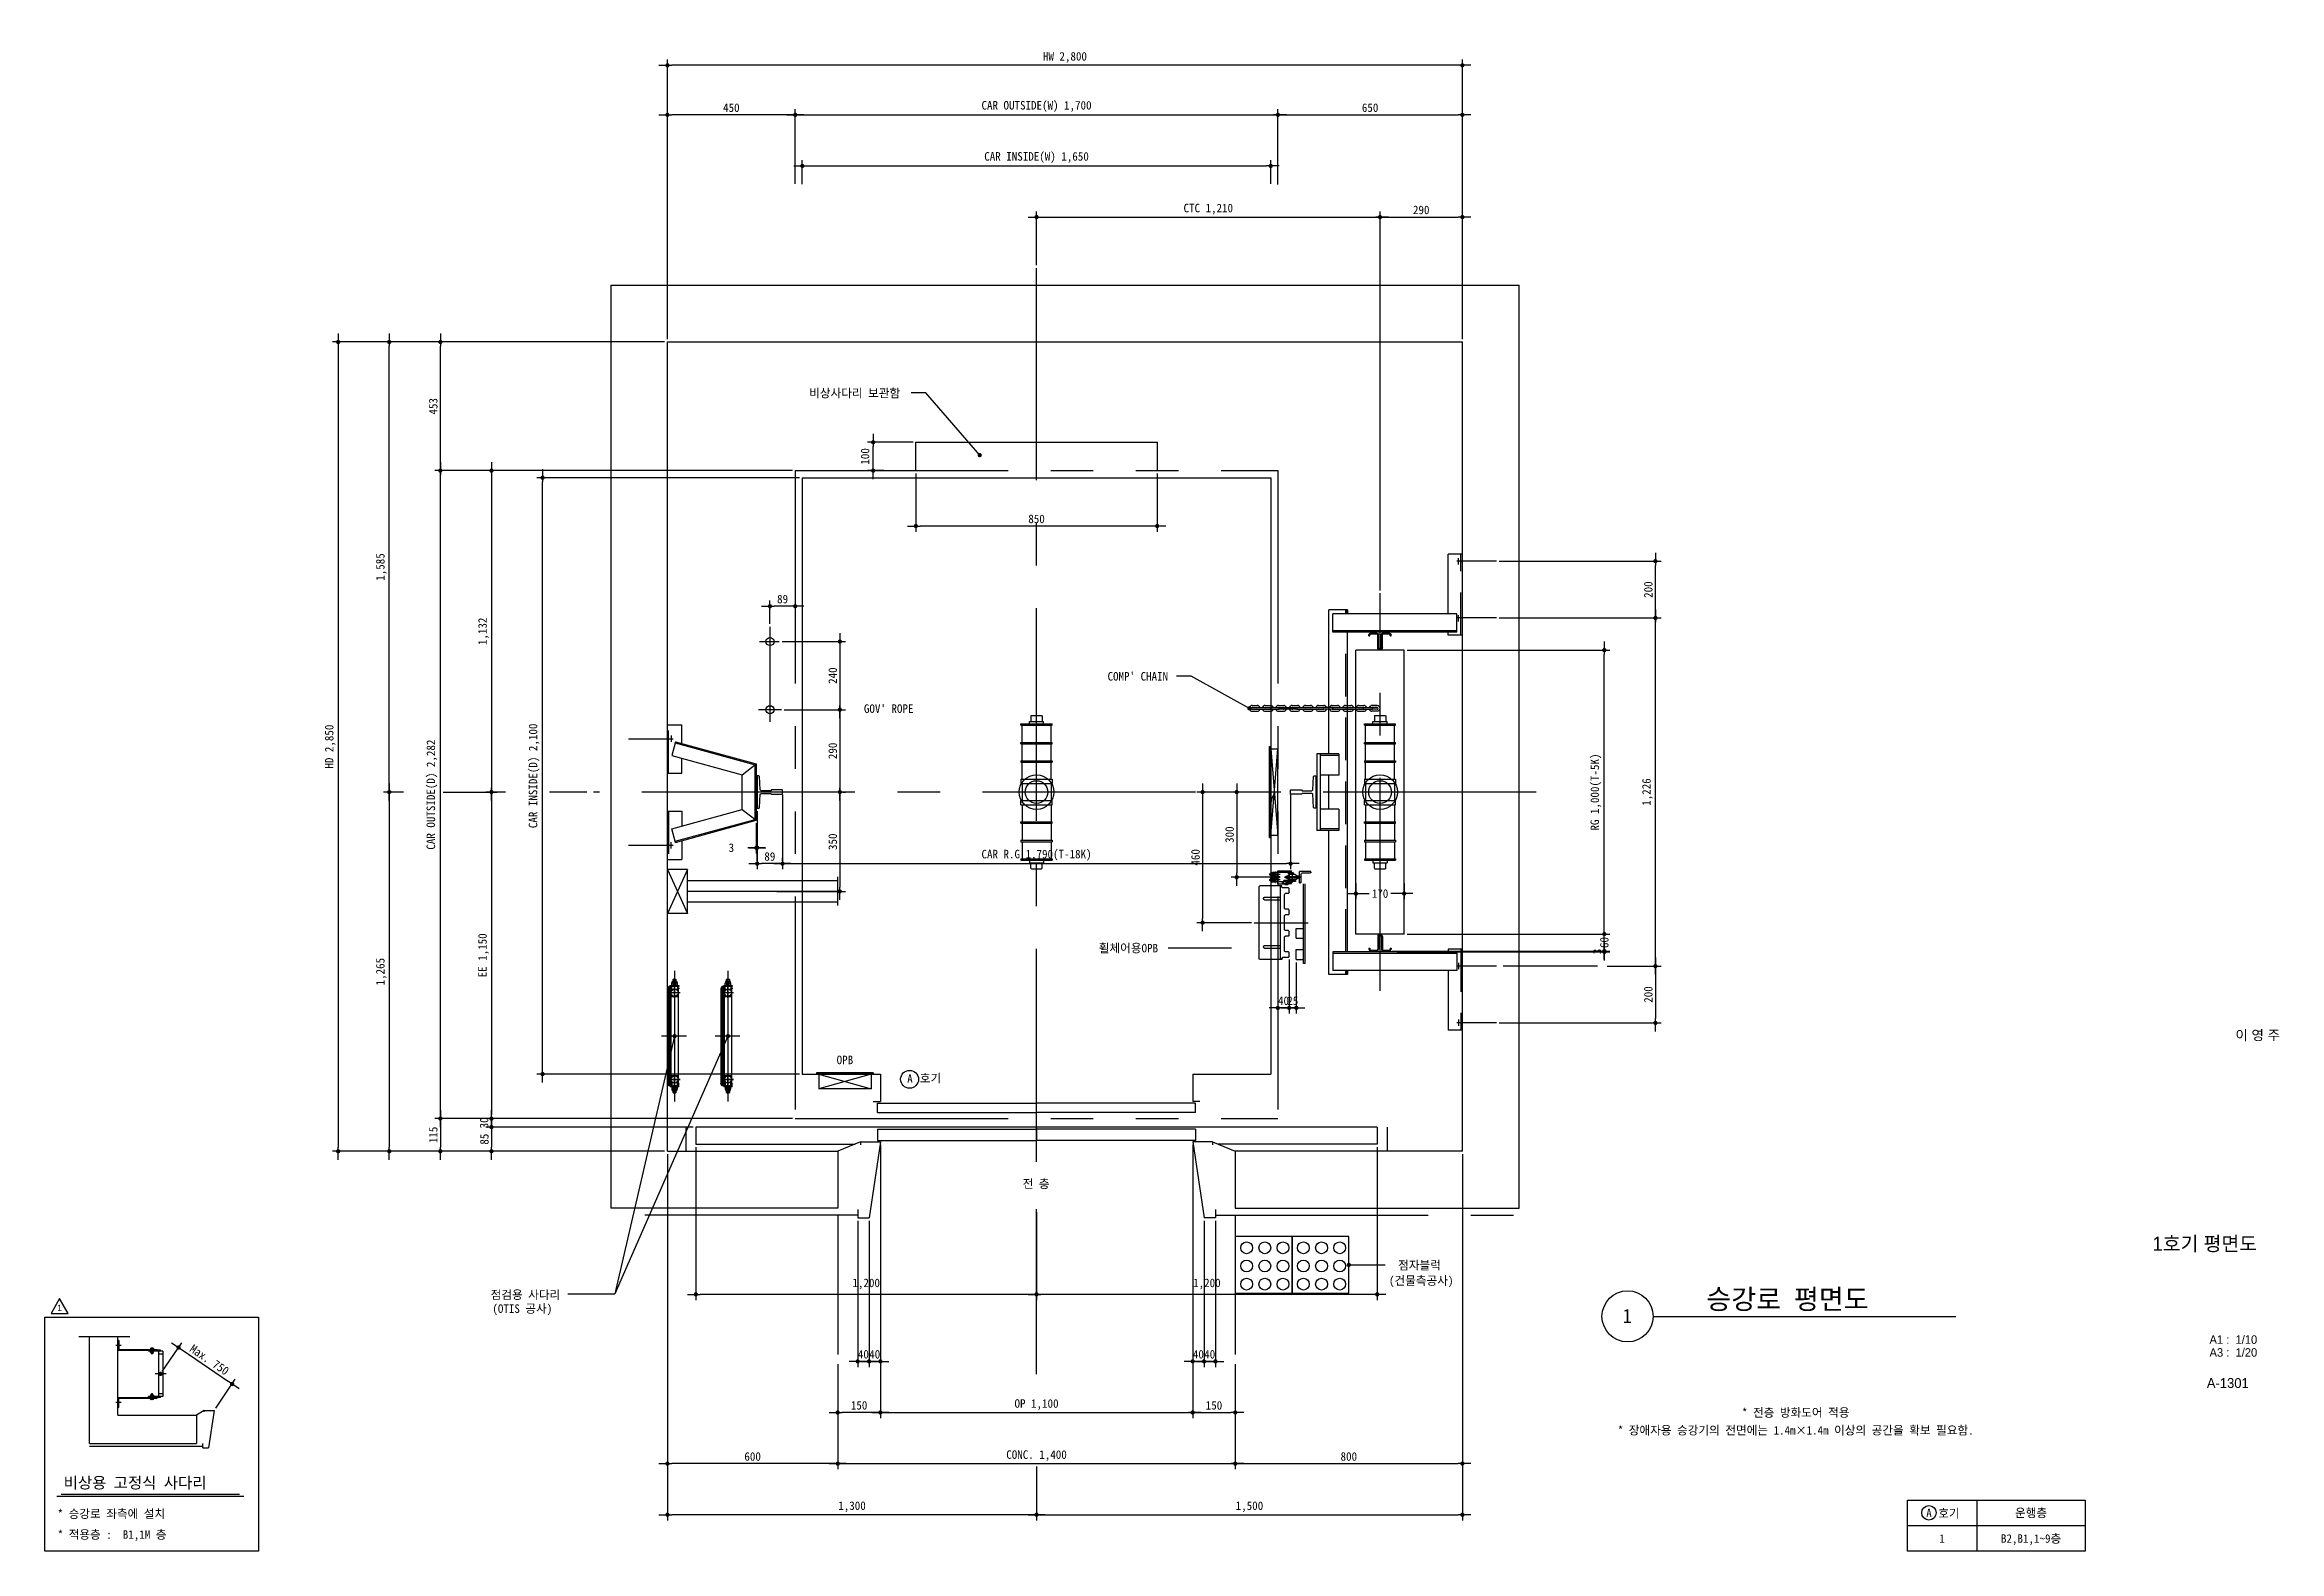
# Model space of a CAD drawing. Extents: x -9109 to 174251, y 57759 to 115528.
# Drawn here: x 41098 to 48970, y 110100 to 115405 of the extents above; entities that cross this region are included whole.
import ezdxf
from ezdxf.enums import TextEntityAlignment as Align

# ---------------------------------------------------------------- set-up
doc = ezdxf.new("R2010")
doc.units = 0
doc.header["$LTSCALE"] = 600
doc.header["$MEASUREMENT"] = 0
for name, pattern in [('CENTER', [2, 1.25, -0.25, 0.25, -0.25]), ('HIDDEN', [0.375, 0.25, -0.125]), ('PHANTOM', [2.5, 1.25, -0.25, 0.25, -0.25, 0.25, -0.25])]:
    doc.linetypes.add(name, pattern=pattern)
doc.layers.get('0').update_dxf_attribs({"linetype": 'CONTINUOUS'})
for name, color, linetype in [('1', 3, 'CONTINUOUS'), ('2', 4, 'HIDDEN'), ('3', 1, 'CENTER'), ('4', 6, 'PHANTOM'), ('A-BORD-TEXT', 3, 'CONTINUOUS'), ('A-DIMS', 7, 'CONTINUOUS')]:
    doc.layers.add(name, color=color, linetype=linetype)
for name, color, linetype, lineweight in [('A-MKXS-LEAD', 7, 'CONTINUOUS', 25), ('A-MKXS-TEXT1', 3, 'CONTINUOUS', 25), ('A-XXXX-SYMB', 7, 'CONTINUOUS', 25), ('A-XXXX-TXT1', 3, 'CONTINUOUS', 25)]:
    doc.layers.add(name, color=color, linetype=linetype, lineweight=lineweight)
doc.styles.add('HY울릉도L', font='')
doc.styles.add('OTIS', font='')
doc.styles.add('돋움', font='')
doc.styles.add('돋움체', font='')
doc.styles.add('맑은고딕', font='')
doc.styles.get('HY울릉도L').set_extended_font_data('Dotum')
doc.styles.get('OTIS').set_extended_font_data('Dotum')
doc.styles.get('돋움').set_extended_font_data('DotumChe')
doc.styles.get('돋움체').set_extended_font_data('DotumChe')
doc.styles.get('맑은고딕').set_extended_font_data('Dotum')
doc.dimstyles.new('CDIM', dxfattribs={"dimtxt": 3, "dimasz": 1.5, "dimexe": 2, "dimexo": 1, "dimgap": 1, "dimtad": 1, "dimdec": 0, "dimrnd": 0.5, "dimzin": 0, "dimdsep": 32, "dimlunit": 6, "dimtxsty": 'HY울릉도L', "dimblk1": '_CIDOT', "dimblk2": '_CIDOT', "dimsah": 1, "dimcen": 5.5, "dimclrd": 2, "dimclre": 2, "dimclrt": 7, "dimadec": 0, "dimazin": 0, "dimtfac": 1, "dimtdec": 0, "dimtix": 1, "dimtmove": 2, "dimatfit": 1, "dimldrblk": '_CIDOT', "dimfxl": 1, "dimtolj": 1, "dimtzin": 0, "dimlwd": -1, "dimarcsym": 0})

msp = doc.modelspace()

# ---------------------------------------------------------------- texts
at = {"color": 4, "linetype": 'Continuous', "style": 'OTIS'}
msp.add_text('1', height=22.5, dxfattribs=at).set_placement((41150.9, 110956.7), align=Align.MIDDLE_CENTER)
at = {"layer": 'A-BORD-TEXT', "style": '맑은고딕'}
msp.add_text('이 영 주', height=35, dxfattribs=at).set_placement((48972.2, 111899.8), align=Align.RIGHT)
at = {"layer": 'A-MKXS-TEXT1', "style": '돋움체'}
for s, height, p in [('비상사다리 보관함', 30, (43791.3, 114163.2)), ("COMP' CHAIN", 30, (44842.2, 113166)), ('휠체어용OPB', 30, (44811.4, 112208.8)), ('호기', 30, (44181, 111750.4)), ('(건물측공사)', 30, (45833.6, 111037.6)), ('점자블럭', 30, (45865.9, 111091.8)), ('점검용 사다리', 30, (42669.1, 110988)), ('(OTIS 공사)', 30, (42675.3, 110939.2)), ('비상용 고정식 사다리', 40, (41165, 110321.1)), ('* 승강로 좌측에 설치', 30, (41144.1, 110216.7)), ('호기', 30, (47768.4, 110218.1)), ('* 적용층 :  B1,1M 층', 30, (41144.1, 110143.5))]:
    msp.add_text(s, height=height, dxfattribs=at).set_placement(p)
msp.add_text("GOV' ROPE", height=30, dxfattribs=at).set_placement((44071.3, 113067.8), align=Align.MIDDLE)
for s, p in [('OPB', (43917.1, 111830.1)), ('A', (44146.2, 111764.5)), ('전 층', (44590.6, 111393.7)), ('A', (47735.7, 110235.2)), ('운행층', (48095.3, 110234.6)), ('1', (47782.1, 110144.6)), ('B2,B1,1~9층', (48095.3, 110144.6))]:
    msp.add_text(s, height=30, dxfattribs=at).set_placement(p, align=Align.MIDDLE_CENTER)
for s, p in [('* 전층 방화도어 적용', (47266.3, 110573.1)), ('* 장애자용 승강기의 전면에는 1.4m×1.4m 이상의 공간을 확보 필요함.', (47266.3, 110510.6))]:
    msp.add_text(s, height=30, dxfattribs=at).set_placement(p, align=Align.CENTER)
at = {"layer": 'A-XXXX-TXT1', "style": '맑은고딕'}
msp.add_text('1호기 평면도', height=50, dxfattribs=at).set_placement((48707.1, 111182.8), align=Align.MIDDLE_CENTER)
at = {"layer": 'A-XXXX-TXT1', "style": '돋움체'}
msp.add_text('승강로 평면도', height=70, dxfattribs=at).set_placement((47523.5, 110931.5), align=Align.BOTTOM_RIGHT)
msp.add_text('1', height=50, dxfattribs=at).set_placement((46672.8, 110928.1), align=Align.MIDDLE)
at = {"layer": 'A-XXXX-TXT1', "style": '맑은고딕'}
for s, height, p in [('A1 :  1/10', 30, (48891.9, 110830.3)), ('A3 :  1/20', 30, (48891.9, 110784.9)), ('A-1301', 35, (48862.1, 110674.6))]:
    msp.add_text(s, height=height, dxfattribs=at).set_placement(p, align=Align.RIGHT)

# ---------------------------------------------------------------- blocks, each defined once
blk = doc.blocks.new('_CIDOT')
at = {"color": 0, "linetype": 'ByBlock'}
blk.add_line((2, 0), (-1, 0), dxfattribs=at)
at = {"color": 0, "linetype": 'ByBlock', "const_width": 0.5}
blk.add_lwpolyline([(-0.25, 0, 1), (0.25, 0, 1)], format="xyb", close=True, dxfattribs=at)
blk = doc.blocks.new('*D916')
at = {"layer": 'A-DIMS', "lineweight": -2, "transparency": 16777216}
for p, q in [((46222.1, 113386.4), (46792.1, 113386.4)), ((46602.1, 112160.4), (46792.1, 112160.4))]:
    blk.add_line(p, q, dxfattribs=at)
at = {"layer": 'A-DIMS', "transparency": 16777216}
blk.add_line((46772.1, 112175.4), (46772.1, 113371.4), dxfattribs=at)
at = {"layer": 'A-DIMS', "transparency": 16777216, "xscale": 15, "yscale": 15, "zscale": 15}
for p, rotation in [((46772.1, 113386.4), 90), ((46772.1, 112160.4), 270)]:
    blk.add_blockref('_CIDOT', p, dxfattribs=dict(at, rotation=rotation))
at = {"layer": 'A-DIMS', "color": 3, "transparency": 16777216, "insert": (46744.3, 112773.4), "char_height": 30, "attachment_point": 5, "rotation": 90, "style": '돋움체'}
blk.add_mtext('\\A1;1,226', dxfattribs=at)
blk = doc.blocks.new('*D917')
at = {"layer": 'A-DIMS', "lineweight": -2, "transparency": 16777216}
for p, q in [((46222.1, 113586.4), (46792.1, 113586.4)), ((46222.1, 113386.4), (46792.1, 113386.4))]:
    blk.add_line(p, q, dxfattribs=at)
at = {"layer": 'A-DIMS', "transparency": 16777216}
blk.add_line((46772.1, 113401.4), (46772.1, 113571.4), dxfattribs=at)
at = {"layer": 'A-DIMS', "transparency": 16777216, "xscale": 15, "yscale": 15, "zscale": 15}
for p, rotation in [((46772.1, 113586.4), 90), ((46772.1, 113386.4), 270)]:
    blk.add_blockref('_CIDOT', p, dxfattribs=dict(at, rotation=rotation))
at = {"layer": 'A-DIMS', "color": 3, "transparency": 16777216, "insert": (46747.1, 113486.4), "char_height": 30, "attachment_point": 5, "rotation": 90, "style": '돋움체'}
blk.add_mtext('\\A1;200', dxfattribs=at)
blk = doc.blocks.new('*D918')
at = {"layer": 'A-DIMS', "lineweight": -2, "transparency": 16777216}
for p, q in [((43767.1, 114914.6), (43767.1, 114998.4)), ((45417.1, 114915.4), (45417.1, 114998.4))]:
    blk.add_line(p, q, dxfattribs=at)
at = {"layer": 'A-DIMS', "transparency": 16777216}
blk.add_line((43782.1, 114978.4), (45402.1, 114978.4), dxfattribs=at)
at = {"layer": 'A-DIMS', "transparency": 16777216, "xscale": 15, "yscale": 15, "zscale": 15, "rotation": 180}
blk.add_blockref('_CIDOT', (43767.1, 114978.4), dxfattribs=at)
at = {"layer": 'A-DIMS', "transparency": 16777216, "xscale": 15, "yscale": 15, "zscale": 15}
blk.add_blockref('_CIDOT', (45417.1, 114978.4), dxfattribs=at)
at = {"layer": 'A-DIMS', "color": 3, "transparency": 16777216, "insert": (44592.1, 115008), "char_height": 30, "attachment_point": 5, "style": '돋움'}
blk.add_mtext('\\A1;{\\C7;CAR INSIDE(W) 1,650}', dxfattribs=at)
blk = doc.blocks.new('*D919')
at = {"layer": 'A-DIMS', "lineweight": -2, "transparency": 16777216}
for p, q in [((43742.1, 114915.4), (43742.1, 115178.4)), ((45442.1, 114913.4), (45442.1, 115178.4))]:
    blk.add_line(p, q, dxfattribs=at)
at = {"layer": 'A-DIMS', "transparency": 16777216}
blk.add_line((43757.1, 115158.4), (45427.1, 115158.4), dxfattribs=at)
at = {"layer": 'A-DIMS', "transparency": 16777216, "xscale": 15, "yscale": 15, "zscale": 15, "rotation": 180}
blk.add_blockref('_CIDOT', (43742.1, 115158.4), dxfattribs=at)
at = {"layer": 'A-DIMS', "transparency": 16777216, "xscale": 15, "yscale": 15, "zscale": 15}
blk.add_blockref('_CIDOT', (45442.1, 115158.4), dxfattribs=at)
at = {"layer": 'A-DIMS', "color": 3, "transparency": 16777216, "insert": (44592.1, 115188), "char_height": 30, "attachment_point": 5, "style": '돋움'}
blk.add_mtext('\\A1;{\\C7;CAR OUTSIDE(W) 1,700}', dxfattribs=at)
blk = doc.blocks.new('*D920')
at = {"layer": 'A-DIMS', "lineweight": -2, "transparency": 16777216}
for p, q in [((43757.1, 113880.4), (42832.1, 113880.4)), ((43757.1, 111780.4), (42832.1, 111780.4))]:
    blk.add_line(p, q, dxfattribs=at)
at = {"layer": 'A-DIMS', "transparency": 16777216}
blk.add_line((42852.1, 111795.4), (42852.1, 113865.4), dxfattribs=at)
at = {"layer": 'A-DIMS', "transparency": 16777216, "xscale": 15, "yscale": 15, "zscale": 15}
for p, rotation in [((42852.1, 113880.4), 90), ((42852.1, 111780.4), 270)]:
    blk.add_blockref('_CIDOT', p, dxfattribs=dict(at, rotation=rotation))
at = {"layer": 'A-DIMS', "color": 3, "transparency": 16777216, "insert": (42822.5, 112830.4), "char_height": 30, "attachment_point": 5, "rotation": 90, "style": '돋움체'}
blk.add_mtext('\\A1;{\\C7;CAR INSIDE(D) 2,100}', dxfattribs=at)
blk = doc.blocks.new('*D882')
at = {"layer": 'A-DIMS', "lineweight": -2, "transparency": 16777216}
for p, q in [((43732.1, 111623.4), (42652.1, 111623.4)), ((43382.1, 111593.4), (42652.1, 111593.4))]:
    blk.add_line(p, q, dxfattribs=at)
at = {"layer": 'A-DIMS', "transparency": 16777216}
for p, q in [((42672.1, 111638.4), (42672.1, 111653.4)), ((42672.1, 111623.4), (42672.1, 111593.4)), ((42672.1, 111578.4), (42672.1, 111563.4))]:
    blk.add_line(p, q, dxfattribs=at)
at = {"layer": 'A-DIMS', "transparency": 16777216, "xscale": 15, "yscale": 15, "zscale": 15}
for p, rotation in [((42672.1, 111623.4), 270), ((42672.1, 111593.4), 90)]:
    blk.add_blockref('_CIDOT', p, dxfattribs=dict(at, rotation=rotation))
at = {"layer": 'A-DIMS', "color": 3, "transparency": 16777216, "insert": (42646.4, 111608.4), "char_height": 30, "attachment_point": 5, "rotation": 90, "style": '돋움체'}
blk.add_mtext('\\A1;30', dxfattribs=at)
blk = doc.blocks.new('*D921')
at = {"layer": 'A-DIMS', "lineweight": -2, "transparency": 16777216}
for p, q in [((43732.1, 113905.4), (42472.1, 113905.4)), ((43732.1, 111623.4), (42472.1, 111623.4))]:
    blk.add_line(p, q, dxfattribs=at)
at = {"layer": 'A-DIMS', "transparency": 16777216}
blk.add_line((42492.1, 111638.4), (42492.1, 113890.4), dxfattribs=at)
at = {"layer": 'A-DIMS', "transparency": 16777216, "xscale": 15, "yscale": 15, "zscale": 15}
for p, rotation in [((42492.1, 113905.4), 90), ((42492.1, 111623.4), 270)]:
    blk.add_blockref('_CIDOT', p, dxfattribs=dict(at, rotation=rotation))
at = {"layer": 'A-DIMS', "color": 3, "transparency": 16777216, "insert": (42462.5, 112764.4), "char_height": 30, "attachment_point": 5, "rotation": 90, "style": '돋움체'}
blk.add_mtext('\\A1;{\\C7;CAR OUTSIDE(D) 2,282}', dxfattribs=at)
blk = doc.blocks.new('*D922')
at = {"layer": 'A-DIMS', "lineweight": -2, "transparency": 16777216}
for p, q in [((43892.1, 110758.4), (43892.1, 110388.4)), ((45292.1, 110758.4), (45292.1, 110388.4))]:
    blk.add_line(p, q, dxfattribs=at)
at = {"layer": 'A-DIMS', "transparency": 16777216}
blk.add_line((43907.1, 110408.4), (45277.1, 110408.4), dxfattribs=at)
at = {"layer": 'A-DIMS', "transparency": 16777216, "xscale": 15, "yscale": 15, "zscale": 15, "rotation": 180}
blk.add_blockref('_CIDOT', (43892.1, 110408.4), dxfattribs=at)
at = {"layer": 'A-DIMS', "transparency": 16777216, "xscale": 15, "yscale": 15, "zscale": 15}
blk.add_blockref('_CIDOT', (45292.1, 110408.4), dxfattribs=at)
at = {"layer": 'A-DIMS', "color": 3, "transparency": 16777216, "insert": (44592.1, 110436.3), "char_height": 30, "attachment_point": 5, "style": '돋움체'}
blk.add_mtext('\\A1;CONC. 1,400', dxfattribs=at)
blk = doc.blocks.new('*D923')
at = {"layer": 'A-DIMS', "lineweight": -2, "transparency": 16777216}
for p, q in [((44042.1, 111531.4), (44042.1, 110568.4)), ((45142.1, 111531.4), (45142.1, 110568.4))]:
    blk.add_line(p, q, dxfattribs=at)
at = {"layer": 'A-DIMS', "transparency": 16777216}
blk.add_line((44057.1, 110588.4), (45127.1, 110588.4), dxfattribs=at)
at = {"layer": 'A-DIMS', "transparency": 16777216, "xscale": 15, "yscale": 15, "zscale": 15, "rotation": 180}
blk.add_blockref('_CIDOT', (44042.1, 110588.4), dxfattribs=at)
at = {"layer": 'A-DIMS', "transparency": 16777216, "xscale": 15, "yscale": 15, "zscale": 15}
blk.add_blockref('_CIDOT', (45142.1, 110588.4), dxfattribs=at)
at = {"layer": 'A-DIMS', "color": 3, "transparency": 16777216, "insert": (44592.1, 110616.3), "char_height": 30, "attachment_point": 5, "style": '돋움체'}
blk.add_mtext('\\A1;OP 1,100', dxfattribs=at)
blk = doc.blocks.new('*D924')
at = {"layer": 'A-DIMS', "lineweight": -2, "transparency": 16777216}
for p, q in [((45142.1, 111531.4), (45142.1, 110568.4)), ((45292.1, 110758.4), (45292.1, 110568.4))]:
    blk.add_line(p, q, dxfattribs=at)
at = {"layer": 'A-DIMS', "transparency": 16777216}
blk.add_line((45157.1, 110588.4), (45277.1, 110588.4), dxfattribs=at)
at = {"layer": 'A-DIMS', "transparency": 16777216, "xscale": 15, "yscale": 15, "zscale": 15, "rotation": 180}
blk.add_blockref('_CIDOT', (45142.1, 110588.4), dxfattribs=at)
at = {"layer": 'A-DIMS', "transparency": 16777216, "xscale": 15, "yscale": 15, "zscale": 15}
blk.add_blockref('_CIDOT', (45292.1, 110588.4), dxfattribs=at)
at = {"layer": 'A-DIMS', "color": 3, "transparency": 16777216, "insert": (45217.1, 110613.4), "char_height": 30, "attachment_point": 5, "style": '돋움체'}
blk.add_mtext('\\A1;150', dxfattribs=at)
blk = doc.blocks.new('*D883')
at = {"layer": 'A-DIMS', "lineweight": -2, "transparency": 16777216}
for p, q in [((44042.1, 111531.4), (44042.1, 110568.4)), ((43892.1, 110758.4), (43892.1, 110568.4))]:
    blk.add_line(p, q, dxfattribs=at)
at = {"layer": 'A-DIMS', "transparency": 16777216}
blk.add_line((44027.1, 110588.4), (43907.1, 110588.4), dxfattribs=at)
at = {"layer": 'A-DIMS', "transparency": 16777216, "xscale": 15, "yscale": 15, "zscale": 15, "rotation": 180}
blk.add_blockref('_CIDOT', (43892.1, 110588.4), dxfattribs=at)
at = {"layer": 'A-DIMS', "transparency": 16777216, "xscale": 15, "yscale": 15, "zscale": 15}
blk.add_blockref('_CIDOT', (44042.1, 110588.4), dxfattribs=at)
at = {"layer": 'A-DIMS', "color": 3, "transparency": 16777216, "insert": (43967.1, 110613.4), "char_height": 30, "attachment_point": 5, "style": '돋움체'}
blk.add_mtext('\\A1;150', dxfattribs=at)
blk = doc.blocks.new('*D884')
at = {"layer": 'A-DIMS', "lineweight": -2, "transparency": 16777216}
for p, q in [((43732.1, 111623.4), (42472.1, 111623.4)), ((43282.1, 111508.4), (42472.1, 111508.4))]:
    blk.add_line(p, q, dxfattribs=at)
at = {"layer": 'A-DIMS', "transparency": 16777216}
blk.add_line((42492.1, 111608.4), (42492.1, 111523.4), dxfattribs=at)
at = {"layer": 'A-DIMS', "transparency": 16777216, "xscale": 15, "yscale": 15, "zscale": 15}
for p, rotation in [((42492.1, 111623.4), 90), ((42492.1, 111508.4), 270)]:
    blk.add_blockref('_CIDOT', p, dxfattribs=dict(at, rotation=rotation))
at = {"layer": 'A-DIMS', "color": 3, "transparency": 16777216, "insert": (42467.1, 111565.9), "char_height": 30, "attachment_point": 5, "rotation": 90, "style": '돋움체'}
blk.add_mtext('\\A1;115', dxfattribs=at)
blk = doc.blocks.new('*D885')
at = {"layer": 'A-DIMS', "lineweight": -2, "transparency": 16777216}
for p, q in [((43962.1, 111263.4), (43962.1, 110748.4)), ((44002.1, 111263.4), (44002.1, 110748.4))]:
    blk.add_line(p, q, dxfattribs=at)
at = {"layer": 'A-DIMS', "transparency": 16777216}
for p, q in [((43947.1, 110768.4), (43932.1, 110768.4)), ((44002.1, 110768.4), (43962.1, 110768.4)), ((44017.1, 110768.4), (44032.1, 110768.4))]:
    blk.add_line(p, q, dxfattribs=at)
at = {"layer": 'A-DIMS', "transparency": 16777216, "xscale": 15, "yscale": 15, "zscale": 15}
blk.add_blockref('_CIDOT', (43962.1, 110768.4), dxfattribs=at)
at = {"layer": 'A-DIMS', "transparency": 16777216, "xscale": 15, "yscale": 15, "zscale": 15, "rotation": 180}
blk.add_blockref('_CIDOT', (44002.1, 110768.4), dxfattribs=at)
at = {"layer": 'A-DIMS', "color": 3, "transparency": 16777216, "insert": (43982.1, 110793.4), "char_height": 30, "attachment_point": 5, "style": '돋움체'}
blk.add_mtext('\\A1;40', dxfattribs=at)
blk = doc.blocks.new('*D925')
at = {"layer": 'A-DIMS', "lineweight": -2, "transparency": 16777216}
for p, q in [((45142.1, 111531.4), (45142.1, 110748.4)), ((45182.1, 111263.4), (45182.1, 110748.4))]:
    blk.add_line(p, q, dxfattribs=at)
at = {"layer": 'A-DIMS', "transparency": 16777216}
for p, q in [((45127.1, 110768.4), (45112.1, 110768.4)), ((45182.1, 110768.4), (45142.1, 110768.4)), ((45197.1, 110768.4), (45212.1, 110768.4))]:
    blk.add_line(p, q, dxfattribs=at)
at = {"layer": 'A-DIMS', "transparency": 16777216, "xscale": 15, "yscale": 15, "zscale": 15}
blk.add_blockref('_CIDOT', (45142.1, 110768.4), dxfattribs=at)
at = {"layer": 'A-DIMS', "transparency": 16777216, "xscale": 15, "yscale": 15, "zscale": 15, "rotation": 180}
blk.add_blockref('_CIDOT', (45182.1, 110768.4), dxfattribs=at)
at = {"layer": 'A-DIMS', "color": 3, "transparency": 16777216, "insert": (45162.1, 110793.4), "char_height": 30, "attachment_point": 5, "style": '돋움체'}
blk.add_mtext('\\A1;40', dxfattribs=at)
blk = doc.blocks.new('*D886')
at = {"layer": 'A-DIMS', "lineweight": -2, "transparency": 16777216}
for p, q in [((44042.1, 111531.4), (44042.1, 110748.4)), ((44002.1, 111263.4), (44002.1, 110748.4))]:
    blk.add_line(p, q, dxfattribs=at)
at = {"layer": 'A-DIMS', "transparency": 16777216}
for p, q in [((43987.1, 110768.4), (43972.1, 110768.4)), ((44002.1, 110768.4), (44042.1, 110768.4)), ((44057.1, 110768.4), (44072.1, 110768.4))]:
    blk.add_line(p, q, dxfattribs=at)
at = {"layer": 'A-DIMS', "transparency": 16777216, "xscale": 15, "yscale": 15, "zscale": 15}
blk.add_blockref('_CIDOT', (44002.1, 110768.4), dxfattribs=at)
at = {"layer": 'A-DIMS', "transparency": 16777216, "xscale": 15, "yscale": 15, "zscale": 15, "rotation": 180}
blk.add_blockref('_CIDOT', (44042.1, 110768.4), dxfattribs=at)
at = {"layer": 'A-DIMS', "color": 3, "transparency": 16777216, "insert": (44022.1, 110793.4), "char_height": 30, "attachment_point": 5, "style": '돋움체'}
blk.add_mtext('\\A1;40', dxfattribs=at)
blk = doc.blocks.new('*D926')
at = {"layer": 'A-DIMS', "lineweight": -2, "transparency": 16777216}
for p, q in [((45182.1, 111263.4), (45182.1, 110748.4)), ((45222.1, 111263.4), (45222.1, 110748.4))]:
    blk.add_line(p, q, dxfattribs=at)
at = {"layer": 'A-DIMS', "transparency": 16777216}
for p, q in [((45167.1, 110768.4), (45152.1, 110768.4)), ((45182.1, 110768.4), (45222.1, 110768.4)), ((45237.1, 110768.4), (45252.1, 110768.4))]:
    blk.add_line(p, q, dxfattribs=at)
at = {"layer": 'A-DIMS', "transparency": 16777216, "xscale": 15, "yscale": 15, "zscale": 15}
blk.add_blockref('_CIDOT', (45182.1, 110768.4), dxfattribs=at)
at = {"layer": 'A-DIMS', "transparency": 16777216, "xscale": 15, "yscale": 15, "zscale": 15, "rotation": 180}
blk.add_blockref('_CIDOT', (45222.1, 110768.4), dxfattribs=at)
at = {"layer": 'A-DIMS', "color": 3, "transparency": 16777216, "insert": (45202.1, 110793.4), "char_height": 30, "attachment_point": 5, "style": '돋움체'}
blk.add_mtext('\\A1;40', dxfattribs=at)
blk = doc.blocks.new('*D887')
at = {"layer": 'A-DIMS', "lineweight": -2, "transparency": 16777216}
for p, q in [((43695.7, 113303.4), (43919.3, 113303.4)), ((43703.3, 113063.4), (43919.3, 113063.4))]:
    blk.add_line(p, q, dxfattribs=at)
at = {"layer": 'A-DIMS', "transparency": 16777216}
blk.add_line((43899.3, 113288.4), (43899.3, 113078.4), dxfattribs=at)
at = {"layer": 'A-DIMS', "transparency": 16777216, "xscale": 15, "yscale": 15, "zscale": 15}
for p, rotation in [((43899.3, 113303.4), 90), ((43899.3, 113063.4), 270)]:
    blk.add_blockref('_CIDOT', p, dxfattribs=dict(at, rotation=rotation))
at = {"layer": 'A-DIMS', "color": 3, "transparency": 16777216, "insert": (43874.3, 113183.4), "char_height": 30, "attachment_point": 5, "rotation": 90, "style": '돋움체'}
blk.add_mtext('\\A1;240', dxfattribs=at)
blk = doc.blocks.new('*D888')
at = {"layer": 'A-DIMS', "lineweight": -2, "transparency": 16777216}
for p, q in [((43703.3, 113063.4), (43919.3, 113063.4)), ((43909.3, 112773.4), (43919.3, 112773.4))]:
    blk.add_line(p, q, dxfattribs=at)
at = {"layer": 'A-DIMS', "transparency": 16777216}
blk.add_line((43899.3, 113048.4), (43899.3, 112788.4), dxfattribs=at)
at = {"layer": 'A-DIMS', "transparency": 16777216, "xscale": 15, "yscale": 15, "zscale": 15}
for p, rotation in [((43899.3, 113063.4), 90), ((43899.3, 112773.4), 270)]:
    blk.add_blockref('_CIDOT', p, dxfattribs=dict(at, rotation=rotation))
at = {"layer": 'A-DIMS', "color": 3, "transparency": 16777216, "insert": (43874.3, 112918.4), "char_height": 30, "attachment_point": 5, "rotation": 90, "style": '돋움체'}
blk.add_mtext('\\A1;290', dxfattribs=at)
blk = doc.blocks.new('*D889')
at = {"layer": 'A-DIMS', "transparency": 16777216}
blk.add_line((43899.3, 112758.4), (43899.3, 112438.4), dxfattribs=at)
at = {"layer": 'A-DIMS', "lineweight": -2, "transparency": 16777216}
for p, q in [((43909.3, 112773.4), (43919.3, 112773.4)), ((43677.1, 112423.4), (43919.3, 112423.4))]:
    blk.add_line(p, q, dxfattribs=at)
at = {"layer": 'A-DIMS', "transparency": 16777216, "xscale": 15, "yscale": 15, "zscale": 15}
for p, rotation in [((43899.3, 112773.4), 90), ((43899.3, 112423.4), 270)]:
    blk.add_blockref('_CIDOT', p, dxfattribs=dict(at, rotation=rotation))
at = {"layer": 'A-DIMS', "color": 3, "transparency": 16777216, "insert": (43874.3, 112598.4), "char_height": 30, "attachment_point": 5, "rotation": 90, "style": '돋움체'}
blk.add_mtext('\\A1;350', dxfattribs=at)
blk = doc.blocks.new('*D890')
at = {"layer": 'A-DIMS', "lineweight": -2, "transparency": 16777216}
for p, q in [((43653.1, 113365.6), (43653.1, 113447.8)), ((43742.1, 113492), (43742.1, 113407.8))]:
    blk.add_line(p, q, dxfattribs=at)
at = {"layer": 'A-DIMS', "transparency": 16777216}
blk.add_line((43727.1, 113427.8), (43668.1, 113427.8), dxfattribs=at)
at = {"layer": 'A-DIMS', "transparency": 16777216, "xscale": 15, "yscale": 15, "zscale": 15, "rotation": 180}
blk.add_blockref('_CIDOT', (43653.1, 113427.8), dxfattribs=at)
at = {"layer": 'A-DIMS', "transparency": 16777216, "xscale": 15, "yscale": 15, "zscale": 15}
blk.add_blockref('_CIDOT', (43742.1, 113427.8), dxfattribs=at)
at = {"layer": 'A-DIMS', "color": 3, "transparency": 16777216, "insert": (43697.6, 113453), "char_height": 30, "attachment_point": 5, "style": '돋움체'}
blk.add_mtext('\\A1;89', dxfattribs=at)
blk = doc.blocks.new('*D891')
at = {"layer": 'A-DIMS', "lineweight": -2, "transparency": 16777216}
for p, q in [((44592.1, 114628.4), (44592.1, 114818.4)), ((45802.1, 113483.8), (45802.1, 114818.4))]:
    blk.add_line(p, q, dxfattribs=at)
at = {"layer": 'A-DIMS', "transparency": 16777216}
blk.add_line((44607.1, 114798.4), (45787.1, 114798.4), dxfattribs=at)
at = {"layer": 'A-DIMS', "transparency": 16777216, "xscale": 15, "yscale": 15, "zscale": 15, "rotation": 180}
blk.add_blockref('_CIDOT', (44592.1, 114798.4), dxfattribs=at)
at = {"layer": 'A-DIMS', "transparency": 16777216, "xscale": 15, "yscale": 15, "zscale": 15}
blk.add_blockref('_CIDOT', (45802.1, 114798.4), dxfattribs=at)
at = {"layer": 'A-DIMS', "color": 3, "transparency": 16777216, "insert": (45197.1, 114826.3), "char_height": 30, "attachment_point": 5, "style": '돋움'}
blk.add_mtext('\\A1;{\\C7;CTC 1,210}', dxfattribs=at)
blk = doc.blocks.new('*D892')
at = {"layer": 'A-DIMS', "lineweight": -2, "transparency": 16777216}
for p, q in [((43292.1, 114368.4), (43292.1, 115352.8)), ((46092.1, 114368.4), (46092.1, 115352.8))]:
    blk.add_line(p, q, dxfattribs=at)
at = {"layer": 'A-DIMS', "transparency": 16777216}
blk.add_line((46077.1, 115332.8), (43307.1, 115332.8), dxfattribs=at)
at = {"layer": 'A-DIMS', "transparency": 16777216, "xscale": 15, "yscale": 15, "zscale": 15, "rotation": 180}
blk.add_blockref('_CIDOT', (43292.1, 115332.8), dxfattribs=at)
at = {"layer": 'A-DIMS', "transparency": 16777216, "xscale": 15, "yscale": 15, "zscale": 15}
blk.add_blockref('_CIDOT', (46092.1, 115332.8), dxfattribs=at)
at = {"layer": 'A-DIMS', "color": 3, "transparency": 16777216, "insert": (44692.1, 115360.6), "char_height": 30, "attachment_point": 5, "style": '돋움'}
blk.add_mtext('\\A1;HW 2,800', dxfattribs=at)
blk = doc.blocks.new('*D893')
at = {"layer": 'A-DIMS', "lineweight": -2, "transparency": 16777216}
for p, q in [((43282.1, 114358.4), (42112.1, 114358.4)), ((43282.1, 111508.4), (42112.1, 111508.4))]:
    blk.add_line(p, q, dxfattribs=at)
at = {"layer": 'A-DIMS', "transparency": 16777216}
blk.add_line((42132.1, 114343.4), (42132.1, 111523.4), dxfattribs=at)
at = {"layer": 'A-DIMS', "transparency": 16777216, "xscale": 15, "yscale": 15, "zscale": 15}
for p, rotation in [((42132.1, 114358.4), 90), ((42132.1, 111508.4), 270)]:
    blk.add_blockref('_CIDOT', p, dxfattribs=dict(at, rotation=rotation))
at = {"layer": 'A-DIMS', "color": 3, "transparency": 16777216, "insert": (42104.3, 112933.4), "char_height": 30, "attachment_point": 5, "rotation": 90, "style": '돋움체'}
blk.add_mtext('\\A1;HD 2,850', dxfattribs=at)
blk = doc.blocks.new('*D894')
at = {"layer": 'A-DIMS', "lineweight": -2, "transparency": 16777216}
for p, q in [((45802.1, 114738.5), (45802.1, 114818.4)), ((46092.1, 114368.4), (46092.1, 114818.4))]:
    blk.add_line(p, q, dxfattribs=at)
at = {"layer": 'A-DIMS', "transparency": 16777216}
blk.add_line((45817.1, 114798.4), (46077.1, 114798.4), dxfattribs=at)
at = {"layer": 'A-DIMS', "transparency": 16777216, "xscale": 15, "yscale": 15, "zscale": 15, "rotation": 180}
blk.add_blockref('_CIDOT', (45802.1, 114798.4), dxfattribs=at)
at = {"layer": 'A-DIMS', "transparency": 16777216, "xscale": 15, "yscale": 15, "zscale": 15}
blk.add_blockref('_CIDOT', (46092.1, 114798.4), dxfattribs=at)
at = {"layer": 'A-DIMS', "color": 3, "transparency": 16777216, "insert": (45947.1, 114823.4), "char_height": 30, "attachment_point": 5, "style": '돋움'}
blk.add_mtext('\\A1;290', dxfattribs=at)
blk = doc.blocks.new('*D895')
at = {"layer": 'A-DIMS', "lineweight": -2, "transparency": 16777216}
for p, q in [((42722.1, 112773.4), (42652.1, 112773.4)), ((43732.1, 111623.4), (42652.1, 111623.4))]:
    blk.add_line(p, q, dxfattribs=at)
at = {"layer": 'A-DIMS', "transparency": 16777216}
blk.add_line((42672.1, 112758.4), (42672.1, 111638.4), dxfattribs=at)
at = {"layer": 'A-DIMS', "transparency": 16777216, "xscale": 15, "yscale": 15, "zscale": 15}
for p, rotation in [((42672.1, 112773.4), 90), ((42672.1, 111623.4), 270)]:
    blk.add_blockref('_CIDOT', p, dxfattribs=dict(at, rotation=rotation))
at = {"layer": 'A-DIMS', "color": 3, "transparency": 16777216, "insert": (42644.3, 112198.4), "char_height": 30, "attachment_point": 5, "rotation": 90, "style": '돋움체'}
blk.add_mtext('\\A1;{\\C7;EE 1,150}', dxfattribs=at)
blk = doc.blocks.new('*D896')
at = {"layer": 'A-DIMS', "lineweight": -2, "transparency": 16777216}
for p, q in [((43608.1, 112706.4), (43608.1, 112501.3)), ((43697.1, 112531.3), (43697.1, 112541.3))]:
    blk.add_line(p, q, dxfattribs=at)
at = {"layer": 'A-DIMS', "transparency": 16777216}
blk.add_line((43682.1, 112521.3), (43623.1, 112521.3), dxfattribs=at)
at = {"layer": 'A-DIMS', "transparency": 16777216, "xscale": 15, "yscale": 15, "zscale": 15, "rotation": 180}
blk.add_blockref('_CIDOT', (43608.1, 112521.3), dxfattribs=at)
at = {"layer": 'A-DIMS', "transparency": 16777216, "xscale": 15, "yscale": 15, "zscale": 15}
blk.add_blockref('_CIDOT', (43697.1, 112521.3), dxfattribs=at)
at = {"layer": 'A-DIMS', "color": 3, "transparency": 16777216, "insert": (43652.6, 112546.3), "char_height": 30, "attachment_point": 5, "style": '돋움체'}
blk.add_mtext('\\A1;89', dxfattribs=at)
blk = doc.blocks.new('*D897')
at = {"layer": 'A-DIMS', "lineweight": -2, "transparency": 16777216}
for p, q in [((43605.1, 112664), (43605.1, 112557.2)), ((43608.1, 112531.3), (43608.1, 112597.2))]:
    blk.add_line(p, q, dxfattribs=at)
at = {"layer": 'A-DIMS', "transparency": 16777216}
for p, q in [((43590.1, 112577.2), (43575.1, 112577.2)), ((43608.1, 112577.2), (43605.1, 112577.2)), ((43623.1, 112577.2), (43638.1, 112577.2))]:
    blk.add_line(p, q, dxfattribs=at)
at = {"layer": 'A-DIMS', "transparency": 16777216, "xscale": 15, "yscale": 15, "zscale": 15, "rotation": 180}
blk.add_blockref('_CIDOT', (43608.1, 112577.2), dxfattribs=at)
at = {"layer": 'A-DIMS', "transparency": 16777216, "xscale": 15, "yscale": 15, "zscale": 15}
blk.add_blockref('_CIDOT', (43605.1, 112577.2), dxfattribs=at)
at = {"layer": 'A-DIMS', "color": 3, "transparency": 16777216, "insert": (43517.2, 112577.2), "char_height": 30, "attachment_point": 5, "style": '돋움체'}
blk.add_mtext('\\A1;3', dxfattribs=at)
blk = doc.blocks.new('*D898')
at = {"layer": 'A-DIMS', "lineweight": -2, "transparency": 16777216}
for p, q in [((42362.1, 112773.4), (42292.1, 112773.4)), ((43282.1, 111508.4), (42292.1, 111508.4))]:
    blk.add_line(p, q, dxfattribs=at)
at = {"layer": 'A-DIMS', "transparency": 16777216}
blk.add_line((42312.1, 112758.4), (42312.1, 111523.4), dxfattribs=at)
at = {"layer": 'A-DIMS', "transparency": 16777216, "xscale": 15, "yscale": 15, "zscale": 15}
for p, rotation in [((42312.1, 112773.4), 90), ((42312.1, 111508.4), 270)]:
    blk.add_blockref('_CIDOT', p, dxfattribs=dict(at, rotation=rotation))
at = {"layer": 'A-DIMS', "color": 3, "transparency": 16777216, "insert": (42284.3, 112140.9), "char_height": 30, "attachment_point": 5, "rotation": 90, "style": '돋움체'}
blk.add_mtext('\\A1;1,265', dxfattribs=at)
blk = doc.blocks.new('*D899')
at = {"layer": 'A-DIMS', "lineweight": -2, "transparency": 16777216}
for p, q in [((43282.1, 114358.4), (42472.1, 114358.4)), ((43732.1, 113905.4), (42472.1, 113905.4))]:
    blk.add_line(p, q, dxfattribs=at)
at = {"layer": 'A-DIMS', "transparency": 16777216}
blk.add_line((42492.1, 113920.4), (42492.1, 114343.4), dxfattribs=at)
at = {"layer": 'A-DIMS', "transparency": 16777216, "xscale": 15, "yscale": 15, "zscale": 15}
for p, rotation in [((42492.1, 114358.4), 90), ((42492.1, 113905.4), 270)]:
    blk.add_blockref('_CIDOT', p, dxfattribs=dict(at, rotation=rotation))
at = {"layer": 'A-DIMS', "color": 3, "transparency": 16777216, "insert": (42467.1, 114131.9), "char_height": 30, "attachment_point": 5, "rotation": 90, "style": '돋움체'}
blk.add_mtext('\\A1;453', dxfattribs=at)
blk = doc.blocks.new('*D927')
at = {"layer": 'A-DIMS', "lineweight": -2, "transparency": 16777216}
for p, q in [((43292.1, 111498.4), (43292.1, 110208.4)), ((44592.1, 110398.4), (44592.1, 110208.4))]:
    blk.add_line(p, q, dxfattribs=at)
at = {"layer": 'A-DIMS', "transparency": 16777216}
blk.add_line((44577.1, 110228.4), (43307.1, 110228.4), dxfattribs=at)
at = {"layer": 'A-DIMS', "transparency": 16777216, "xscale": 15, "yscale": 15, "zscale": 15, "rotation": 180}
blk.add_blockref('_CIDOT', (43292.1, 110228.4), dxfattribs=at)
at = {"layer": 'A-DIMS', "transparency": 16777216, "xscale": 15, "yscale": 15, "zscale": 15}
blk.add_blockref('_CIDOT', (44592.1, 110228.4), dxfattribs=at)
at = {"layer": 'A-DIMS', "color": 3, "transparency": 16777216, "insert": (43942.1, 110256.3), "char_height": 30, "attachment_point": 5, "style": '돋움체'}
blk.add_mtext('\\A1;1,300', dxfattribs=at)
blk = doc.blocks.new('*D900')
at = {"layer": 'A-DIMS', "lineweight": -2, "transparency": 16777216}
for p, q in [((45407.1, 112773.4), (45277.1, 112773.4)), ((45421, 112473.4), (45277.1, 112473.4))]:
    blk.add_line(p, q, dxfattribs=at)
at = {"layer": 'A-DIMS', "transparency": 16777216}
blk.add_line((45297.1, 112758.4), (45297.1, 112488.4), dxfattribs=at)
at = {"layer": 'A-DIMS', "transparency": 16777216, "xscale": 15, "yscale": 15, "zscale": 15}
for p, rotation in [((45297.1, 112773.4), 90), ((45297.1, 112473.4), 270)]:
    blk.add_blockref('_CIDOT', p, dxfattribs=dict(at, rotation=rotation))
at = {"layer": 'A-DIMS', "color": 3, "transparency": 16777216, "insert": (45272.1, 112623.4), "char_height": 30, "attachment_point": 5, "rotation": 90, "style": '돋움체'}
blk.add_mtext('\\A1;300', dxfattribs=at)
blk = doc.blocks.new('*D901')
at = {"layer": 'A-DIMS', "lineweight": -2, "transparency": 16777216}
for p, q in [((45482.1, 112184.2), (45482.1, 111993.3)), ((45507.1, 112173.4), (45507.1, 111993.3))]:
    blk.add_line(p, q, dxfattribs=at)
at = {"layer": 'A-DIMS', "transparency": 16777216}
for p, q in [((45467.1, 112013.3), (45452.1, 112013.3)), ((45482.1, 112013.3), (45507.1, 112013.3)), ((45522.1, 112013.3), (45537.1, 112013.3))]:
    blk.add_line(p, q, dxfattribs=at)
at = {"layer": 'A-DIMS', "transparency": 16777216, "xscale": 15, "yscale": 15, "zscale": 15}
blk.add_blockref('_CIDOT', (45482.1, 112013.3), dxfattribs=at)
at = {"layer": 'A-DIMS', "transparency": 16777216, "xscale": 15, "yscale": 15, "zscale": 15, "rotation": 180}
blk.add_blockref('_CIDOT', (45507.1, 112013.3), dxfattribs=at)
at = {"layer": 'A-DIMS', "color": 3, "transparency": 16777216, "insert": (45494.6, 112038.4), "char_height": 30, "attachment_point": 5, "style": '돋움체'}
blk.add_mtext('\\A1;25', dxfattribs=at)
blk = doc.blocks.new('*D902')
at = {"layer": 'A-DIMS', "lineweight": -2, "transparency": 16777216}
for p, q in [((45442.1, 112184.2), (45442.1, 111993.3)), ((45482.1, 112184.2), (45482.1, 111993.3))]:
    blk.add_line(p, q, dxfattribs=at)
at = {"layer": 'A-DIMS', "transparency": 16777216}
for p, q in [((45427.1, 112013.3), (45412.1, 112013.3)), ((45482.1, 112013.3), (45442.1, 112013.3)), ((45497.1, 112013.3), (45512.1, 112013.3))]:
    blk.add_line(p, q, dxfattribs=at)
at = {"layer": 'A-DIMS', "transparency": 16777216, "xscale": 15, "yscale": 15, "zscale": 15}
blk.add_blockref('_CIDOT', (45442.1, 112013.3), dxfattribs=at)
at = {"layer": 'A-DIMS', "transparency": 16777216, "xscale": 15, "yscale": 15, "zscale": 15, "rotation": 180}
blk.add_blockref('_CIDOT', (45482.1, 112013.3), dxfattribs=at)
at = {"layer": 'A-DIMS', "color": 3, "transparency": 16777216, "insert": (45462.1, 112038.4), "char_height": 30, "attachment_point": 5, "style": '돋움체'}
blk.add_mtext('\\A1;40', dxfattribs=at)
blk = doc.blocks.new('GM2 기구 횡락')
for p, q in [((-71.6, -282), (-71.6, -280)), ((-71.6, -280), (-31.6, -280)), ((-41.1, -285), (-68.6, -285)), ((-36.6, -317), (-36.6, -289.5)), ((-31.6, -320), (-31.6, -280)), ((-31.6, -301.5), (-31.6, -298)), ((17.4, -297), (-30.6, -297)), ((17.4, -302.5), (-30.6, -302.5)), ((-17.6, -311.8), (24.4, -311.8)), ((-17.6, -311.8), (-17.6, -315)), ((-15.6, -289.8), (2.4, -289.8)), ((-15.6, -291.1), (-15.6, -289.8)), ((-15.6, -290.8), (2.4, -290.8)), ((-15.6, -309.8), (-15.6, -308.5)), ((-15.6, -308.8), (2.4, -308.8)), ((-15.6, -309.8), (2.4, -309.8)), ((-12.1, -289.8), (-12.1, -288.8)), ((-12.1, -288.8), (-1.1, -288.8)), ((-12.1, -311.8), (-12.1, -309.8)), ((-12.1, -311.8), (-1.1, -311.8)), ((-11.1, -287.8), (-2.1, -287.8)), ((-11.1, -288.3), (-11.1, -287.8)), ((-11.1, -288.3), (-2.1, -288.3)), ((-9.6, -285.8), (-8.6, -284.8)), ((-9.6, -287.8), (-9.6, -285.8)), ((-9.6, -288.8), (-9.6, -288.3)), ((-8.6, -284.8), (-4.6, -284.8)), ((-4.6, -284.8), (-3.6, -285.8)), ((-0.1, -278), (-3.6, -278)), ((-3.6, -285.6), (-3.6, -278)), ((-3.6, -287.8), (-3.6, -285.8)), ((-3.6, -288.8), (-3.6, -288.3)), ((-2.1, -288.3), (-2.1, -287.8)), ((-1.1, -289.8), (-1.1, -288.8)), ((-1.1, -311.8), (-1.1, -309.8)), ((7.9, -278), (-0.1, -278)), ((-0.1, -289.8), (-0.1, -278)), ((7.9, -289.3), (-0.1, -289.3)), ((-0.1, -311.8), (-0.1, -309.8)), ((2.4, -291.1), (2.4, -289.8)), ((2.4, -309.8), (2.4, -308.5)), ((7.9, -307.9), (3.2, -307.9)), ((7.9, -289.3), (7.9, -278)), ((7.9, -283.6), (64.4, -283.6)), ((7.9, -311.8), (7.9, -307.9)), ((7.9, -313.9), (13.9, -313.9)), ((7.9, -313.9), (7.9, -321.2)), ((45, -277), (10, -277)), ((18.4, -301.5), (18.4, -298)), ((24.4, -322.5), (24.4, -311.8)), ((39.6, -298.1, 1.4), (40.3, -297.5, 1.4)), ((39.6, -301.9, 1.4), (39.6, -298.1, 1.4)), ((39.6, -301.9, 1.4), (40.3, -302.5, 1.4)), ((40.3, -297.5, 1.7), (46.6, -297.5, 4.3)), ((40.3, -302.5, 1.7), (46.6, -302.5, 4.3)), ((43.4, -315.9), (43.4, -283.6)), ((43.4, -296.8), (64.4, -296.8)), ((43.4, -302.7), (64.4, -302.7)), ((45, -323), (45, -277)), ((47.7, -297.5, 4.7), (48.1, -297.5, 4.8)), ((47.7, -302.5, 4.7), (48.1, -302.5, 4.8)), ((49, -297.5, 5.1), (49.6, -297.5, 5.3)), ((49, -302.5, 5.1), (49.6, -302.5, 5.3)), ((50.1, -294.3, 1.4), (49.6, -294.8, 1.4)), ((49.6, -294.8, 1.4), (49.6, -297.5, 1.4)), ((49.6, -302.5, 1.4), (49.6, -305.2, 1.4)), ((50.1, -305.7, 1.4), (49.6, -305.2, 1.4)), ((51.2, -296.8), (51.2, -283.6)), ((51.2, -315.9), (51.2, -302.7)), ((51.5, -288.7), (52, -288.2)), ((51.5, -288.7), (51.5, -291.8)), ((51.5, -291.8), (52, -292.2)), ((51.5, -307.8), (52, -307.3)), ((51.5, -307.8), (51.5, -310.9)), ((51.5, -310.9), (52, -311.3)), ((51.8, -299, 1.4), (51.8, -300.9, 1.4)), ((51.8, -299, 1.4), (55, -299, 1.4)), ((51.8, -300.9, 1.4), (55, -300.9, 1.4)), ((52, -288.2, 0.3), (63.4, -288.2, 4.2)), ((52, -292.2, 0.3), (63.4, -292.2, 4.2)), ((52, -307.3, 0.3), (63.4, -307.3, 4.2)), ((52, -311.3, 0.3), (63.4, -311.3, 4.2)), ((54, -281.1), (52.8, -281.1)), ((52.8, -281.1), (52.8, -299.4)), ((54, -285), (52.8, -285)), ((64.2, -287.9), (52.8, -287.3)), ((64.2, -292.6), (52.8, -293.2)), ((54, -295.5), (52.8, -295.5)), ((54, -299.4), (52.8, -299.4)), ((54, -300.2), (52.8, -300.2)), ((52.8, -300.2), (52.8, -318.5)), ((54, -304.1), (52.8, -304.1)), ((64.2, -307), (52.8, -306.4)), ((64.2, -311.7), (52.8, -312.3)), ((54, -314.6), (52.8, -314.6)), ((54, -281.1), (54, -282.1)), ((69.1, -283.1), (54, -282.1)), ((54, -285), (54, -286.1)), ((64.2, -286.7), (54, -286.1)), ((64.2, -293.8), (54, -294.4)), ((54, -294.4), (54, -295.5)), ((69.1, -297.4), (54, -298.4)), ((54, -298.4), (54, -299.4)), ((54, -300.2), (54, -301.2)), ((69.1, -302.2), (54, -301.2)), ((54, -304.1), (54, -305.2)), ((64.2, -305.8), (54, -305.2)), ((64.2, -312.9), (54, -313.5)), ((54, -313.5), (54, -314.6)), ((59.4, -292.7), (59.4, -287.7)), ((59.4, -287.7), (64.4, -287.7)), ((59.4, -292.7), (64.4, -292.7)), ((59.4, -306.8), (64.4, -306.8)), ((59.4, -311.8), (59.4, -306.8)), ((59.4, -311.8), (64.4, -311.8)), ((63.8, -285.7, 1.1), (63.4, -286.1, 1.1)), ((63.4, -288.2, 1.1), (63.4, -286.1, 1.1)), ((63.4, -294.4, 1.1), (63.4, -292.2, 1.1)), ((63.8, -294.8, 1.1), (63.4, -294.4, 1.1)), ((63.8, -304.8, 1.1), (63.4, -305.2, 1.1)), ((63.4, -307.3, 1.1), (63.4, -305.2, 1.1)), ((63.4, -313.5, 1.1), (63.4, -311.3, 1.1)), ((63.8, -313.9, 1.1), (63.4, -313.5, 1.1)), ((64.4, -287.7), (64.4, -283.6)), ((64.4, -296.8), (64.4, -292.7)), ((64.4, -306.8), (64.4, -302.7)), ((64.4, -315.9), (64.4, -311.8)), ((65.2, -291, 1.1), (65.2, -289.5, 1.1)), ((65.2, -289.5, 1.1), (67.8, -289.5, 1.1)), ((65.2, -291, 1.1), (67.8, -291, 1.1)), ((65.2, -310.1, 1.1), (65.2, -308.6, 1.1)), ((65.2, -308.6, 1.1), (67.8, -308.6, 1.1)), ((65.2, -310.1, 1.1), (67.8, -310.1, 1.1)), ((69.5, -283.6), (69.5, -285.1)), ((69.5, -295.4), (69.5, -296.9)), ((69.5, -302.7), (69.5, -304.2)), ((69.5, -314.5), (69.5, -316)), ((-31.6, -320), (-33.6, -320)), ((-17.6, -315), (24.4, -315)), ((-3.6, -322.1), (-3.6, -315)), ((-0.1, -322.1), (-3.6, -322.1)), ((-0.1, -322.1), (-0.1, -315)), ((7.9, -322.1), (-0.1, -322.1)), ((7.9, -316.1), (2.9, -316.1)), ((2.9, -316.1), (2.9, -319.1)), ((7.9, -319.1), (2.9, -319.1)), ((6, -322.5), (6, -322.1)), ((28.4, -322.5), (6, -322.5)), ((7.9, -322.1), (7.9, -315)), ((15.9, -318.3), (7.9, -318.3)), ((15.9, -319.3), (7.9, -319.3)), ((7.9, -321.2), (13.9, -321.2)), ((8.9, -325.5), (8.9, -322.5)), ((19.9, -325.5), (8.9, -325.5)), ((45, -323), (10, -323)), ((14.9, -314.9), (14.9, -320.2)), ((15.9, -322.5), (15.9, -315)), ((19.9, -325.5), (19.9, -322.5)), ((24.4, -315.9), (64.4, -315.9)), ((28.4, -319.3), (24.4, -319.3)), ((28.4, -322.5), (28.4, -319.3)), ((54, -318.5), (52.8, -318.5)), ((69.1, -316.5), (54, -317.5)), ((54, -317.5), (54, -318.5))]:
    blk.add_line(p, q)
at = {"color": 0}
for p, q in [((-51, -603.5), (-51, -322.8)), ((-45, -603.5), (-45, -322.8)), ((5, -354.2), (5, -340.8)), ((8, -337.8), (28, -337.8)), ((8, -357.2), (18, -357.2)), ((21, -409.8), (21, -360.2)), ((31, -330), (108, -330)), ((31, -334.8), (31, -330)), ((36, -590), (36, -330)), ((91.5, -370.5), (36, -370.5)), ((91.5, -379.5), (36, -379.5)), ((111, -587), (111, -333)), ((5, -429.2), (5, -415.8)), ((8, -412.8), (18, -412.8)), ((8, -432.2), (18, -432.2)), ((21, -484.8), (21, -435.2)), ((-20, -480), (-45, -480)), ((-45, -515), (-45, -480)), ((-20, -515), (-45, -515)), ((-20, -515), (-20, -480)), ((5, -504.2), (5, -490.8)), ((8, -487.8), (18, -487.8)), ((8, -507.2), (18, -507.2)), ((21, -559.8), (21, -510.2)), ((91.5, -540.5), (36, -540.5)), ((91.5, -549.5), (36, -549.5)), ((-51, -603.5), (-45, -603.5)), ((-20, -555), (-45, -555)), ((-45, -590), (-45, -555)), ((-20, -590), (-45, -590)), ((-20, -590), (-20, -555)), ((5, -579.2), (5, -565.8)), ((8, -562.8), (18, -562.8)), ((8, -562.8), (18, -562.8)), ((8, -582.2), (28, -582.2)), ((8, -582.2), (18, -582.2)), ((31, -585.2), (31, -590)), ((31, -590), (108, -590))]:
    blk.add_line(p, q, dxfattribs=at)
for centre, radius, start, end in [((-68.6, -282), 3, 180, 270), ((-41.1, -289.5), 4.5, 0, 90), ((-30.6, -298), 1, 90, 180), ((-30.6, -301.5), 1, 180, 270), ((-34.3, -265.8), 31.5, 276.74343, 306.4626), ((-34.3, -333.8), 31.5, 53.5374, 83.25657), ((21.1, -265.8), 31.5, 233.5374, 263.25657), ((21.1, -333.8), 31.5, 96.74343, 126.4626), ((13.9, -314.9), 1, 0, 90), ((17.4, -298), 1, 0, 90), ((17.4, -301.5), 1, 270, 0), ((49.4, -300, 1.4), 5.77, 9.47311, 82.11717), ((49.4, -300, 1.4), 5.77, 277.88283, 350.52689), ((63.2, -290.2, 1.1), 4.61, 9.47311, 82.11717), ((63.2, -290.2, 1.1), 4.61, 277.88283, 350.52689), ((63.2, -309.3, 1.1), 4.61, 9.47311, 82.11717), ((63.2, -309.3, 1.1), 4.61, 277.88283, 350.52689), ((64.2, -290.2), 3.56, 270, 90), ((64.2, -290.2), 2.36, 270, 90), ((64.2, -309.3), 3.56, 270, 90), ((64.2, -309.3), 2.36, 270, 90), ((69, -283.6), 0.5, 0, 86.91427), ((69, -296.9), 0.5, 273.08573, 0), ((69, -302.7), 0.5, 0, 86.91427), ((66.6, -290.2), 5.96, 299.79739, 60.20261), ((66.6, -309.3), 5.96, 299.79739, 60.20261), ((-33.6, -317), 3, 180, 270), ((13.9, -320.2), 1, 270, 0), ((69, -316), 0.5, 273.08573, 0)]:
    blk.add_arc(centre, radius, start, end)
for centre, radius, start, end in [((8, -340.8), 3, 90, 180), ((8, -354.2), 3, 180, 270), ((18, -360.2), 3, 0, 90), ((28, -334.8), 3, 270, 0), ((91.5, -375), 4.5, 270, 90), ((108, -333), 3, 0, 90), ((8, -415.8), 3, 90, 180), ((8, -429.2), 3, 180, 270), ((18, -409.8), 3, 270, 0), ((18, -435.2), 3, 0, 90), ((8, -490.8), 3, 90, 180), ((8, -504.2), 3, 180, 270), ((18, -484.8), 3, 270, 0), ((18, -510.2), 3, 0, 90), ((91.5, -545), 4.5, 270, 90), ((8, -565.8), 3, 90, 180), ((8, -579.2), 3, 180, 270), ((18, -559.8), 3, 270, 0), ((28, -585.2), 3, 0, 90), ((108, -587), 3, 270, 0)]:
    blk.add_arc(centre, radius, start, end, dxfattribs=at)
at = {"layer": '1', "color": 3}
for p, q in [((39.6, -298.1, 1.4), (46.6, -298.1, 1.4)), ((39.6, -301.9, 1.4), (46.6, -301.9, 1.4)), ((46.6, -293.9), (46.6, -306.4)), ((47.7, -293.9), (46.6, -293.9)), ((47.7, -306.4), (46.6, -306.4)), ((47.7, -306.4), (47.7, -293.9)), ((48.4, -295.4), (47.7, -299.9)), ((47.7, -298.1, 1.4), (48, -298.1, 1.4)), ((47.7, -299.9), (48.6, -299.9)), ((48.5, -300), (47.7, -304.7)), ((47.7, -301.9, 1.4), (48.2, -301.9, 1.4)), ((47.7, -304.7), (47.7, -302.5)), ((47.7, -304.7), (48.6, -304.7)), ((49.3, -295.4), (48.4, -295.4)), ((49.4, -300), (48.5, -300)), ((48.6, -299.9), (49.3, -295.4)), ((48.6, -304.7), (49.4, -300)), ((48.9, -298.1, 1.4), (49.6, -298.1, 1.4)), ((49.1, -301.9, 1.4), (49.6, -301.9, 1.4)), ((49.3, -295.4), (49.3, -297.5)), ((49.6, -297.5, 1.4), (49.6, -302.5, 1.4)), ((51.5, -288.7), (63.4, -288.7, 1.1)), ((51.5, -291.8), (63.4, -291.8, 1.1)), ((51.5, -307.8), (63.4, -307.8, 1.1)), ((51.5, -310.9), (63.4, -310.9, 1.1)), ((61.9, -285.1), (61, -285.1)), ((61, -295.1), (61, -285.1)), ((61.9, -295.1), (61, -295.1)), ((61.9, -304.2), (61, -304.2)), ((61, -314.2), (61, -304.2)), ((61.9, -314.2), (61, -314.2)), ((61.9, -285.1), (61.9, -295.1)), ((62.5, -293.9, 1.1), (61.9, -290.3, 1.1)), ((61.9, -290.3, 1.1), (62.6, -290.3, 1.1)), ((61.9, -304.2), (61.9, -314.2)), ((62.5, -313, 1.1), (61.9, -309.4, 1.1)), ((61.9, -309.4, 1.1), (62.6, -309.4, 1.1)), ((62, -286.5, 1.1), (62.7, -286.5, 1.1)), ((62.6, -290.2, 1.1), (62, -286.5, 1.1)), ((62, -286.5, 1.1), (62, -288.2, 1.1)), ((62, -305.6, 1.1), (62.7, -305.6, 1.1)), ((62.6, -309.3, 1.1), (62, -305.6, 1.1)), ((62, -305.6, 1.1), (62, -307.3, 1.1)), ((63.2, -293.9, 1.1), (62.5, -293.9, 1.1)), ((63.2, -313, 1.1), (62.5, -313, 1.1)), ((63.3, -290.2, 1.1), (62.6, -290.2, 1.1)), ((62.6, -290.3, 1.1), (63.2, -293.9, 1.1)), ((63.3, -309.3, 1.1), (62.6, -309.3, 1.1)), ((62.6, -309.4, 1.1), (63.2, -313, 1.1)), ((62.7, -286.5, 1.1), (63.3, -290.2, 1.1)), ((62.7, -305.6, 1.1), (63.3, -309.3, 1.1)), ((63.2, -293.9, 1.1), (63.2, -292.2, 1.1)), ((63.2, -313, 1.1), (63.2, -311.3, 1.1)), ((63.4, -292.2, 1.1), (63.4, -288.2, 1.1)), ((63.4, -311.3, 1.1), (63.4, -307.3, 1.1))]:
    blk.add_line(p, q, dxfattribs=at)
at = {"layer": '2'}
for p, q in [((5, -282), (5, -318)), ((43.4, -323), (43.4, -277)), ((67.9, -284.2), (52.8, -283.2)), ((67.9, -296.3), (52.8, -297.2)), ((67.9, -303.3), (52.8, -302.3)), ((68.3, -284.7), (68.3, -285.5)), ((68.3, -295), (68.3, -295.8)), ((68.3, -303.8), (68.3, -304.6)), ((68.3, -314.1), (68.3, -314.9)), ((7.9, -316.1), (-0.1, -316.1)), ((7.9, -319.1), (-0.1, -319.1)), ((67.9, -315.4), (52.8, -316.3))]:
    blk.add_line(p, q, dxfattribs=at)
for centre, radius, start, end in [((10, -282), 5, 90, 180), ((67.8, -284.7), 0.5, 0, 86.30183), ((67.8, -295.8), 0.5, 273.69817, 0), ((67.8, -303.8), 0.5, 0, 86.30183), ((68.8, -285.5), 0.5, 180, 244.53052), ((68.8, -295), 0.5, 115.46948, 180), ((68.8, -304.6), 0.5, 180, 244.53052), ((68.8, -314.1), 0.5, 115.46948, 180), ((66.6, -290.2), 4.76, 295.46948, 64.53052), ((66.6, -309.3), 4.76, 295.46948, 64.53052), ((10, -318), 5, 180, 270), ((67.8, -314.9), 0.5, 273.69817, 0)]:
    blk.add_arc(centre, radius, start, end, dxfattribs=at)
at = {"layer": '3'}
for p, q in [((21.5, -299.8), (-35.2, -299.8)), ((-6.6, -318.9), (-6.6, -283.1)), ((47.9, -300), (36.3, -300)), ((36.4, -300), (48.9, -300)), ((37.3, -290.2), (68.8, -290.2)), ((37.3, -309.3), (68.6, -309.3)), ((56.2, -300), (37.9, -300, 1.4)), ((68.7, -290.2), (50.1, -290.2)), ((68.7, -309.3), (50.1, -309.3)), ((76.1, -290.2), (50.9, -290.2)), ((76.1, -309.3), (50.9, -309.3)), ((64.2, -296.8), (64.2, -282.1)), ((64.2, -315.9), (64.2, -301.2)), ((9.6, -317.6), (-1.8, -317.6)), ((9.2, -317.6), (1.6, -317.6)), ((14.4, -327.8), (14.4, -320)), ((128.3, -460), (-61.5, -460))]:
    blk.add_line(p, q, dxfattribs=at)
at = {"layer": '4'}
blk.add_line((45, -323, -1.2), (45, -330), dxfattribs=at)
blk = doc.blocks.new('*D903')
at = {"layer": 'A-DIMS', "lineweight": -2, "transparency": 16777216}
for p, q in [((45717.1, 112451.5), (45717.1, 112395.8)), ((45887.1, 112451.5), (45887.1, 112395.8))]:
    blk.add_line(p, q, dxfattribs=at)
at = {"layer": 'A-DIMS', "transparency": 16777216}
for p, q in [((45732.1, 112415.8), (45763.9, 112415.8)), ((45872.1, 112415.8), (45840.4, 112415.8))]:
    blk.add_line(p, q, dxfattribs=at)
at = {"layer": 'A-DIMS', "transparency": 16777216, "xscale": 15, "yscale": 15, "zscale": 15, "rotation": 180}
blk.add_blockref('_CIDOT', (45717.1, 112415.8), dxfattribs=at)
at = {"layer": 'A-DIMS', "transparency": 16777216, "xscale": 15, "yscale": 15, "zscale": 15}
blk.add_blockref('_CIDOT', (45887.1, 112415.8), dxfattribs=at)
at = {"layer": 'A-DIMS', "color": 3, "transparency": 16777216, "insert": (45802.1, 112415.8), "char_height": 30, "attachment_point": 5, "style": '돋움체'}
blk.add_mtext('\\A1;170', dxfattribs=at)
blk = doc.blocks.new('6본')
at = {"layer": '2'}
for p, q in [((-270, 18), (-268, 20)), ((-270, -18), (-270, 18)), ((-268, 20), (-248.8, 20)), ((-248.8, -25), (-248.8, 25)), ((-240, 25), (-248.8, 25)), ((-240, -55), (-240, 55)), ((-235, 55), (-240, 55)), ((-235, -55), (-235, 55)), ((-175, 51), (-235, 51)), ((-175, -55), (-175, 55)), ((-170, 55), (-175, 55)), ((-170, -55), (-170, 55)), ((-110, 51), (-170, 51)), ((-110, -55), (-110, 55)), ((-110, 55), (-105, 55)), ((-105, -55), (-105, 55)), ((-45, 51), (-105, 51)), ((-45, -55), (-45, 55)), ((-45, 55), (-30, 55)), ((-30, -55), (-30, 55)), ((30, 51), (-30, 51)), ((30, -55), (30, 55)), ((45, 55), (30, 55)), ((45, -55), (45, 55)), ((45, 51), (105, 51)), ((105, -55), (105, 55)), ((110, 55), (105, 55)), ((110, -55), (110, 55)), ((110, 51), (170, 51)), ((170, -55), (170, 55)), ((170, 55), (175, 55)), ((175, -55), (175, 55)), ((175, 51), (235, 51)), ((235, -55), (235, 55)), ((235, 55), (240, 55)), ((240, -55), (240, 55)), ((240, 25), (248.8, 25)), ((248.8, -25), (248.8, 25)), ((268, 20), (248.8, 20)), ((270, 18), (268, 20)), ((270, -18), (270, 18)), ((-268, -20), (-270, -18)), ((-268, -20), (-248.8, -20)), ((-240, -25), (-248.8, -25)), ((-235, -55), (-240, -55)), ((-175, -51), (-235, -51)), ((-170, -55), (-175, -55)), ((-110, -51), (-170, -51)), ((-110, -55), (-105, -55)), ((-45, -51), (-105, -51)), ((-45, -55), (-30, -55)), ((30, -51), (-30, -51)), ((45, -55), (30, -55)), ((45, -51), (105, -51)), ((110, -55), (105, -55)), ((110, -51), (170, -51)), ((170, -55), (175, -55)), ((175, -51), (235, -51)), ((235, -55), (240, -55)), ((240, -25), (248.8, -25)), ((268, -20), (248.8, -20)), ((268, -20), (270, -18))]:
    blk.add_line(p, q, dxfattribs=at)
blk = doc.blocks.new('HOPB')
at = {"color": 7}
for p, q in [((-4, -160), (-4, 160)), ((-4, -160), (-4, 160)), ((0, -160), (0, 160)), ((0, -160), (0, 160)), ((25, -152), (25, 152))]:
    blk.add_line(p, q, dxfattribs=at)
for p, q in [((-4, 160), (0, 160)), ((0, 152), (25, 152)), ((0, -152), (25, -152)), ((-4, -160), (0, -160))]:
    blk.add_line(p, q)
at = {"layer": '1'}
for p, q in [((0, 152), (25, -152)), ((0, -152), (25, 152))]:
    blk.add_line(p, q, dxfattribs=at)
blk = doc.blocks.new('18K')
blk.add_lwpolyline([(-5.6, -57, -0.396891), (-8.1, -54.6), (-10.8, -8), (-14.1, -4.8), (-47.8, -4.8), (-51, -8), (-88, -8), (-89, -7), (-89, 7), (-88, 8), (-51, 8), (-47.8, 4.8), (-14.1, 4.8), (-10.8, 8), (-8.1, 54.6, -0.396891), (-5.6, 57), (0, 57), (0, -57)], format="xyb", close=True)
blk = doc.blocks.new('*D904')
at = {"layer": 'A-DIMS', "lineweight": -2, "transparency": 16777216}
for p, q in [((43697.1, 112763.4), (43697.1, 112501.3)), ((45487.1, 112763.4), (45487.1, 112501.3))]:
    blk.add_line(p, q, dxfattribs=at)
at = {"layer": 'A-DIMS', "transparency": 16777216}
blk.add_line((43712.1, 112521.3), (45472.1, 112521.3), dxfattribs=at)
at = {"layer": 'A-DIMS', "transparency": 16777216, "xscale": 15, "yscale": 15, "zscale": 15, "rotation": 180}
blk.add_blockref('_CIDOT', (43697.1, 112521.3), dxfattribs=at)
at = {"layer": 'A-DIMS', "transparency": 16777216, "xscale": 15, "yscale": 15, "zscale": 15}
blk.add_blockref('_CIDOT', (45487.1, 112521.3), dxfattribs=at)
at = {"layer": 'A-DIMS', "color": 3, "transparency": 16777216, "insert": (44592.1, 112551), "char_height": 30, "attachment_point": 5, "style": '돋움체'}
blk.add_mtext('\\A1;{\\C256;CAR R.G 1,790(T-18K)}', dxfattribs=at)
blk = doc.blocks.new('*D905')
at = {"layer": 'A-DIMS', "lineweight": -2, "transparency": 16777216}
for p, q in [((45407.1, 112773.4), (45157.1, 112773.4)), ((45348.8, 112313.4), (45157.1, 112313.4))]:
    blk.add_line(p, q, dxfattribs=at)
at = {"layer": 'A-DIMS', "transparency": 16777216}
blk.add_line((45177.1, 112758.4), (45177.1, 112328.4), dxfattribs=at)
at = {"layer": 'A-DIMS', "transparency": 16777216, "xscale": 15, "yscale": 15, "zscale": 15}
for p, rotation in [((45177.1, 112773.4), 90), ((45177.1, 112313.4), 270)]:
    blk.add_blockref('_CIDOT', p, dxfattribs=dict(at, rotation=rotation))
at = {"layer": 'A-DIMS', "color": 3, "transparency": 16777216, "insert": (45152.1, 112543.4), "char_height": 30, "attachment_point": 5, "rotation": 90, "style": '돋움체'}
blk.add_mtext('\\A1;460', dxfattribs=at)
blk = doc.blocks.new('*D906')
at = {"layer": 'A-DIMS', "lineweight": -2, "transparency": 16777216}
for p, q in [((45897.1, 113273.4), (46612.1, 113273.4)), ((45897.1, 112273.4), (46612.1, 112273.4))]:
    blk.add_line(p, q, dxfattribs=at)
at = {"layer": 'A-DIMS', "transparency": 16777216}
blk.add_line((46592.1, 112288.4), (46592.1, 113258.4), dxfattribs=at)
at = {"layer": 'A-DIMS', "transparency": 16777216, "xscale": 15, "yscale": 15, "zscale": 15}
for p, rotation in [((46592.1, 113273.4), 90), ((46592.1, 112273.4), 270)]:
    blk.add_blockref('_CIDOT', p, dxfattribs=dict(at, rotation=rotation))
at = {"layer": 'A-DIMS', "color": 3, "transparency": 16777216, "insert": (46562.5, 112773.4), "char_height": 30, "attachment_point": 5, "rotation": 90, "style": '돋움체'}
blk.add_mtext('\\A1;{\\C7;RG 1,000(T-5K)}', dxfattribs=at)
blk = doc.blocks.new('*D907')
at = {"layer": 'A-DIMS', "lineweight": -2, "transparency": 16777216}
for p, q in [((45844.9, 112213.4), (46612.1, 112213.4)), ((45862.1, 112210.4), (46612.1, 112210.4))]:
    blk.add_line(p, q, dxfattribs=at)
at = {"layer": 'A-DIMS', "transparency": 16777216}
for p, q in [((46592.1, 112228.4), (46592.1, 112243.4)), ((46592.1, 112213.4), (46592.1, 112210.4)), ((46592.1, 112195.4), (46592.1, 112180.4))]:
    blk.add_line(p, q, dxfattribs=at)
at = {"layer": 'A-DIMS', "transparency": 16777216, "xscale": 15, "yscale": 15, "zscale": 15}
for p, rotation in [((46592.1, 112210.4), 90), ((46592.1, 112213.4), 270)]:
    blk.add_blockref('_CIDOT', p, dxfattribs=dict(at, rotation=rotation))
at = {"layer": 'A-DIMS', "color": 3, "transparency": 16777216, "insert": (46567.1, 112211.9), "char_height": 30, "attachment_point": 5, "rotation": 90, "style": '돋움체'}
blk.add_mtext('\\A1;3', dxfattribs=at)
blk = doc.blocks.new('*D908')
at = {"layer": 'A-DIMS', "lineweight": -2, "transparency": 16777216}
for p, q in [((45897.1, 112273.4), (46612.1, 112273.4)), ((45844.9, 112213.4), (46612.1, 112213.4))]:
    blk.add_line(p, q, dxfattribs=at)
at = {"layer": 'A-DIMS', "transparency": 16777216}
for p, q in [((46592.1, 112288.4), (46592.1, 112303.4)), ((46592.1, 112213.4), (46592.1, 112273.4)), ((46592.1, 112198.4), (46592.1, 112183.4))]:
    blk.add_line(p, q, dxfattribs=at)
at = {"layer": 'A-DIMS', "transparency": 16777216, "xscale": 15, "yscale": 15, "zscale": 15}
for p, rotation in [((46592.1, 112273.4), 270), ((46592.1, 112213.4), 90)]:
    blk.add_blockref('_CIDOT', p, dxfattribs=dict(at, rotation=rotation))
at = {"layer": 'A-DIMS', "color": 3, "transparency": 16777216, "insert": (46592.1, 112243.4), "char_height": 30, "attachment_point": 5, "rotation": 90, "style": '돋움체'}
blk.add_mtext('\\A1;60', dxfattribs=at)
blk = doc.blocks.new('5K')
for p, q in [((8.2, 8.2), (53.8, 8.2)), ((8.2, 5), (53.8, 5)), ((50, 39), (53.8, 39)), ((50, 35.8), (50, 39)), ((50, 35.8), (53.8, 35.8)), ((56.8, 11.2), (56.8, 32.8)), ((60, 11.2), (60, 32.8)), ((8.2, -5), (53.8, -5)), ((8.2, -8.2), (53.8, -8.2)), ((50, -35.8), (53.8, -35.8)), ((50, -39), (50, -35.8)), ((50, -39), (53.8, -39)), ((56.8, -32.8), (56.8, -11.2)), ((60, -32.8), (60, -11.2))]:
    blk.add_line(p, q)
for centre, radius, start, end in [((8.2, 0), 8.2, 90, 270), ((8.2, 0), 5, 90, 270), ((53.8, 32.8), 6.2, 0, 90), ((53.8, 32.8), 3, 0, 90), ((53.8, 11.2), 3, 270, 0), ((53.8, 11.2), 6.2, 270, 0), ((53.8, -11.2), 6.2, 0, 90), ((53.8, -11.2), 3, 0, 90), ((53.8, -32.8), 3, 270, 0), ((53.8, -32.8), 6.2, 270, 0)]:
    blk.add_arc(centre, radius, start, end)
blk = doc.blocks.new('GMCP')
for p, q in [((-35, -77.5), (-35, 77.5)), ((-35, 77.5), (35, 77.5)), ((-35, -77.5), (35, -77.5))]:
    blk.add_line(p, q)
at = {"layer": '1'}
for p, q in [((35, 77.5), (-35, -77.5)), ((-35, 77.5), (35, -77.5))]:
    blk.add_line(p, q, dxfattribs=at)
at = {"layer": '4'}
for p, q in [((-565, -49.7), (-565, 52)), ((-565, 37.5), (-35, 37.5)), ((-565, 0), (-35, 0)), ((-565, -37.5), (-35, -37.5))]:
    blk.add_line(p, q, dxfattribs=at)
blk = doc.blocks.new('*D928')
at = {"layer": 'A-DIMS', "lineweight": -2, "transparency": 16777216}
for p, q in [((46092.1, 111498.4), (46092.1, 111309)), ((46092.1, 111307.8), (46092.1, 111284)), ((46092.1, 111282.8), (46092.1, 110208.4)), ((44592.1, 110398.4), (44592.1, 110208.4))]:
    blk.add_line(p, q, dxfattribs=at)
at = {"layer": 'A-DIMS', "transparency": 16777216}
blk.add_line((44607.1, 110228.4), (46077.1, 110228.4), dxfattribs=at)
at = {"layer": 'A-DIMS', "transparency": 16777216, "xscale": 15, "yscale": 15, "zscale": 15, "rotation": 180}
blk.add_blockref('_CIDOT', (44592.1, 110228.4), dxfattribs=at)
at = {"layer": 'A-DIMS', "transparency": 16777216, "xscale": 15, "yscale": 15, "zscale": 15}
blk.add_blockref('_CIDOT', (46092.1, 110228.4), dxfattribs=at)
at = {"layer": 'A-DIMS', "color": 3, "transparency": 16777216, "insert": (45342.1, 110256.3), "char_height": 30, "attachment_point": 5, "style": '돋움체'}
blk.add_mtext('\\A1;1,500', dxfattribs=at)
blk = doc.blocks.new('*D929')
at = {"layer": 'A-DIMS', "lineweight": -2, "transparency": 16777216}
for p, q in [((46092.1, 111498.4), (46092.1, 111309)), ((46092.1, 111307.8), (46092.1, 111284)), ((46092.1, 111282.8), (46092.1, 110388.4)), ((45292.1, 110758.4), (45292.1, 110388.4))]:
    blk.add_line(p, q, dxfattribs=at)
at = {"layer": 'A-DIMS', "transparency": 16777216}
blk.add_line((45307.1, 110408.4), (46077.1, 110408.4), dxfattribs=at)
at = {"layer": 'A-DIMS', "transparency": 16777216, "xscale": 15, "yscale": 15, "zscale": 15, "rotation": 180}
blk.add_blockref('_CIDOT', (45292.1, 110408.4), dxfattribs=at)
at = {"layer": 'A-DIMS', "transparency": 16777216, "xscale": 15, "yscale": 15, "zscale": 15}
blk.add_blockref('_CIDOT', (46092.1, 110408.4), dxfattribs=at)
at = {"layer": 'A-DIMS', "color": 3, "transparency": 16777216, "insert": (45692.1, 110433.4), "char_height": 30, "attachment_point": 5, "style": '돋움체'}
blk.add_mtext('\\A1;800', dxfattribs=at)
blk = doc.blocks.new('*D909')
at = {"layer": 'A-DIMS', "lineweight": -2, "transparency": 16777216}
for p, q in [((43292.1, 111498.4), (43292.1, 110388.4)), ((43892.1, 110758.4), (43892.1, 110388.4))]:
    blk.add_line(p, q, dxfattribs=at)
at = {"layer": 'A-DIMS', "transparency": 16777216}
blk.add_line((43877.1, 110408.4), (43307.1, 110408.4), dxfattribs=at)
at = {"layer": 'A-DIMS', "transparency": 16777216, "xscale": 15, "yscale": 15, "zscale": 15, "rotation": 180}
blk.add_blockref('_CIDOT', (43292.1, 110408.4), dxfattribs=at)
at = {"layer": 'A-DIMS', "transparency": 16777216, "xscale": 15, "yscale": 15, "zscale": 15}
blk.add_blockref('_CIDOT', (43892.1, 110408.4), dxfattribs=at)
at = {"layer": 'A-DIMS', "color": 3, "transparency": 16777216, "insert": (43592.1, 110433.4), "char_height": 30, "attachment_point": 5, "style": '돋움체'}
blk.add_mtext('\\A1;600', dxfattribs=at)
blk = doc.blocks.new('*D930')
at = {"layer": 'A-DIMS', "lineweight": -2, "transparency": 16777216}
for p, q in [((45792.1, 111523.4), (45792.1, 110984.5)), ((44592.1, 111294.1), (44592.1, 110984.5))]:
    blk.add_line(p, q, dxfattribs=at)
at = {"layer": 'A-DIMS', "transparency": 16777216}
blk.add_line((45777.1, 111004.5), (44607.1, 111004.5), dxfattribs=at)
at = {"layer": 'A-DIMS', "transparency": 16777216, "xscale": 15, "yscale": 15, "zscale": 15, "rotation": 180}
blk.add_blockref('_CIDOT', (44592.1, 111004.5), dxfattribs=at)
at = {"layer": 'A-DIMS', "transparency": 16777216, "xscale": 15, "yscale": 15, "zscale": 15}
blk.add_blockref('_CIDOT', (45792.1, 111004.5), dxfattribs=at)
at = {"layer": 'A-DIMS', "color": 3, "transparency": 16777216, "insert": (45192.1, 111041.1), "char_height": 30, "attachment_point": 5, "style": '돋움체'}
blk.add_mtext('\\A1;1,200', dxfattribs=at)
blk = doc.blocks.new('*D931')
at = {"layer": 'A-DIMS', "lineweight": -2, "transparency": 16777216}
for p, q in [((43392.1, 111523.4), (43392.1, 110984.5)), ((44592.1, 111294.1), (44592.1, 110984.5))]:
    blk.add_line(p, q, dxfattribs=at)
at = {"layer": 'A-DIMS', "transparency": 16777216}
blk.add_line((44577.1, 111004.5), (43407.1, 111004.5), dxfattribs=at)
at = {"layer": 'A-DIMS', "transparency": 16777216, "xscale": 15, "yscale": 15, "zscale": 15, "rotation": 180}
blk.add_blockref('_CIDOT', (43392.1, 111004.5), dxfattribs=at)
at = {"layer": 'A-DIMS', "transparency": 16777216, "xscale": 15, "yscale": 15, "zscale": 15}
blk.add_blockref('_CIDOT', (44592.1, 111004.5), dxfattribs=at)
at = {"layer": 'A-DIMS', "color": 3, "transparency": 16777216, "insert": (43992.1, 111041.1), "char_height": 30, "attachment_point": 5, "style": '돋움체'}
blk.add_mtext('\\A1;1,200', dxfattribs=at)
blk = doc.blocks.new('35')
at = {"layer": '2'}
blk.add_line((-35, 0), (-35, -85), dxfattribs=at)
blk = doc.blocks.new('*D910')
at = {"layer": 'A-DIMS', "lineweight": -2, "transparency": 16777216}
for p, q in [((46602.1, 112160.4), (46792.1, 112160.4)), ((46222.1, 111960.4), (46792.1, 111960.4))]:
    blk.add_line(p, q, dxfattribs=at)
at = {"layer": 'A-DIMS', "transparency": 16777216}
blk.add_line((46772.1, 112145.4), (46772.1, 111975.4), dxfattribs=at)
at = {"layer": 'A-DIMS', "transparency": 16777216, "xscale": 15, "yscale": 15, "zscale": 15}
for p, rotation in [((46772.1, 112160.4), 90), ((46772.1, 111960.4), 270)]:
    blk.add_blockref('_CIDOT', p, dxfattribs=dict(at, rotation=rotation))
at = {"layer": 'A-DIMS', "color": 3, "transparency": 16777216, "insert": (46747.1, 112060.4), "char_height": 30, "attachment_point": 5, "rotation": 90, "style": '돋움체'}
blk.add_mtext('\\A1;200', dxfattribs=at)
blk = doc.blocks.new('bra2')
for p, q in [((0, 0), (-50, 0)), ((-50, 0), (-50, -52.3)), ((-50, -104.1), (-50, -170)), ((0, -170), (-50, -170))]:
    blk.add_line(p, q)
at = {"layer": '1', "color": 7}
for p, q in [((137.1, -120), (-19.5, -120)), ((-13.4, -132.1), (-13.4, -109.7))]:
    blk.add_line(p, q, dxfattribs=at)
at = {"layer": '2'}
blk.add_line((-4, 0), (-4, -170), dxfattribs=at)
blk = doc.blocks.new('*D911')
at = {"layer": 'A-DIMS', "lineweight": -2, "transparency": 16777216}
for p, q in [((44157.1, 114005.4), (43996.7, 114005.4)), ((44054.1, 113905.4), (43996.7, 113905.4))]:
    blk.add_line(p, q, dxfattribs=at)
at = {"layer": 'A-DIMS', "transparency": 16777216}
blk.add_line((44016.7, 113920.4), (44016.7, 113990.4), dxfattribs=at)
at = {"layer": 'A-DIMS', "transparency": 16777216, "xscale": 15, "yscale": 15, "zscale": 15}
for p, rotation in [((44016.7, 114005.4), 90), ((44016.7, 113905.4), 270)]:
    blk.add_blockref('_CIDOT', p, dxfattribs=dict(at, rotation=rotation))
at = {"layer": 'A-DIMS', "color": 3, "transparency": 16777216, "insert": (43988.3, 113955.4), "char_height": 30, "attachment_point": 5, "rotation": 90, "style": '돋움체'}
blk.add_mtext('\\A1;100', dxfattribs=at)
blk = doc.blocks.new('*D912')
at = {"layer": 'A-DIMS', "lineweight": -2, "transparency": 16777216}
for p, q in [((44167.1, 113895.4), (44167.1, 113690.3)), ((45017.1, 113895.4), (45017.1, 113690.3))]:
    blk.add_line(p, q, dxfattribs=at)
at = {"layer": 'A-DIMS', "transparency": 16777216}
blk.add_line((45002.1, 113710.3), (44182.1, 113710.3), dxfattribs=at)
at = {"layer": 'A-DIMS', "transparency": 16777216, "xscale": 15, "yscale": 15, "zscale": 15, "rotation": 180}
blk.add_blockref('_CIDOT', (44167.1, 113710.3), dxfattribs=at)
at = {"layer": 'A-DIMS', "transparency": 16777216, "xscale": 15, "yscale": 15, "zscale": 15}
blk.add_blockref('_CIDOT', (45017.1, 113710.3), dxfattribs=at)
at = {"layer": 'A-DIMS', "color": 3, "transparency": 16777216, "insert": (44592.1, 113735.3), "char_height": 30, "attachment_point": 5, "style": '돋움체'}
blk.add_mtext('\\A1;850', dxfattribs=at)
blk = doc.blocks.new('*D913')
at = {"layer": 'A-DIMS', "lineweight": -2, "transparency": 16777216}
for p, q in [((43732.1, 113905.4), (42652.1, 113905.4)), ((42502.1, 112773.4), (42692.1, 112773.4))]:
    blk.add_line(p, q, dxfattribs=at)
at = {"layer": 'A-DIMS', "transparency": 16777216}
blk.add_line((42672.1, 113890.4), (42672.1, 112788.4), dxfattribs=at)
at = {"layer": 'A-DIMS', "transparency": 16777216, "xscale": 15, "yscale": 15, "zscale": 15}
for p, rotation in [((42672.1, 113905.4), 90), ((42672.1, 112773.4), 270)]:
    blk.add_blockref('_CIDOT', p, dxfattribs=dict(at, rotation=rotation))
at = {"layer": 'A-DIMS', "color": 3, "transparency": 16777216, "insert": (42644.3, 113339.4), "char_height": 30, "attachment_point": 5, "rotation": 90, "style": '돋움체'}
blk.add_mtext('\\A1;{\\C256;1,132}', dxfattribs=at)
blk = doc.blocks.new('*D914')
at = {"layer": 'A-DIMS', "lineweight": -2, "transparency": 16777216}
for p, q in [((43282.1, 114358.4), (42292.1, 114358.4)), ((42362.1, 112773.4), (42292.1, 112773.4))]:
    blk.add_line(p, q, dxfattribs=at)
at = {"layer": 'A-DIMS', "transparency": 16777216}
blk.add_line((42312.1, 112788.4), (42312.1, 114343.4), dxfattribs=at)
at = {"layer": 'A-DIMS', "transparency": 16777216, "xscale": 15, "yscale": 15, "zscale": 15}
for p, rotation in [((42312.1, 114358.4), 90), ((42312.1, 112773.4), 270)]:
    blk.add_blockref('_CIDOT', p, dxfattribs=dict(at, rotation=rotation))
at = {"layer": 'A-DIMS', "color": 3, "transparency": 16777216, "insert": (42284.3, 113565.9), "char_height": 30, "attachment_point": 5, "rotation": 90, "style": '돋움체'}
blk.add_mtext('\\A1;1,585', dxfattribs=at)
blk = doc.blocks.new('*D915')
at = {"layer": 'A-DIMS', "lineweight": -2, "transparency": 16777216}
for p, q in [((43382.1, 111593.4), (42652.1, 111593.4)), ((43282.1, 111508.4), (42652.1, 111508.4))]:
    blk.add_line(p, q, dxfattribs=at)
at = {"layer": 'A-DIMS', "transparency": 16777216}
blk.add_line((42672.1, 111578.4), (42672.1, 111523.4), dxfattribs=at)
at = {"layer": 'A-DIMS', "transparency": 16777216, "xscale": 15, "yscale": 15, "zscale": 15}
for p, rotation in [((42672.1, 111593.4), 90), ((42672.1, 111508.4), 270)]:
    blk.add_blockref('_CIDOT', p, dxfattribs=dict(at, rotation=rotation))
at = {"layer": 'A-DIMS', "color": 3, "transparency": 16777216, "insert": (42647.1, 111550.9), "char_height": 30, "attachment_point": 5, "rotation": 90, "style": '돋움체'}
blk.add_mtext('\\A1;85', dxfattribs=at)
blk = doc.blocks.new('CCL')
at = {"color": 3}
for p, q in [((-450.9, 10.3), (-432.6, 10.3)), ((-450.9, 3.7), (-432.6, 3.7)), ((-432.6, 3.7), (-414.2, 3.7)), ((-414.2, 3.7), (-386, 3.7)), ((-404.3, 10.3), (-386, 10.3)), ((-404.3, 3.7), (-386, 3.7)), ((-386, 3.7), (-357.8, 3.7)), ((-357.8, 10.3), (-339.4, 10.3)), ((-357.8, 3.7), (-291.1, 3.7)), ((-309.5, 10.3), (-291.1, 10.3)), ((-291.1, 3.7), (-272.8, 3.7)), ((-272.8, 3.7), (-244.6, 3.7)), ((-262.9, 10.3), (-244.6, 10.3)), ((-262.9, 3.7), (-244.6, 3.7)), ((-244.6, 3.7), (-216.4, 3.7)), ((-216.4, 10.3), (-198, 10.3)), ((-216.4, 3.7), (-198, 3.7)), ((-168.1, 3.7), (-198, 3.7)), ((-168.1, 10.3), (-149.7, 10.3)), ((-168.1, 3.7), (-149.7, 3.7)), ((-149.7, 3.7), (-131.4, 3.7)), ((-131.4, 3.7), (-103.2, 3.7)), ((-121.5, 10.3), (-103.2, 10.3)), ((-121.5, 3.7), (-103.2, 3.7)), ((-103.2, 3.7), (-75, 3.7)), ((-75, 10.3), (-56.6, 10.3)), ((-75, 3.7), (-56.6, 3.7)), ((-56.6, 3.7), (-28.4, 3.7)), ((-10, 10.3), (-28.4, 10.3)), ((-10, 3.7), (-28.4, 3.7)), ((-450.9, -3.1), (-432.6, -3.1)), ((-450.9, -9.7), (-432.6, -9.7)), ((-432.6, -3.1), (-414.2, -3.1)), ((-414.2, -3.1), (-386, -3.1)), ((-404.3, -3.1), (-386, -3.1)), ((-404.3, -9.7), (-386, -9.7)), ((-386, -3.1), (-357.8, -3.1)), ((-291.1, -3.1), (-357.8, -3.1)), ((-357.8, -9.7), (-339.4, -9.7)), ((-309.5, -9.7), (-291.1, -9.7)), ((-291.1, -3.1), (-272.8, -3.1)), ((-272.8, -3.1), (-244.6, -3.1)), ((-262.9, -3.1), (-244.6, -3.1)), ((-262.9, -9.7), (-244.6, -9.7)), ((-244.6, -3.1), (-216.4, -3.1)), ((-216.4, -3.1), (-198, -3.1)), ((-216.4, -9.7), (-198, -9.7)), ((-168.1, -3.1), (-198, -3.1)), ((-168.1, -3.1), (-149.7, -3.1)), ((-168.1, -9.7), (-149.7, -9.7)), ((-149.7, -3.1), (-131.4, -3.1)), ((-131.4, -3.1), (-103.2, -3.1)), ((-121.5, -3.1), (-103.2, -3.1)), ((-121.5, -9.7), (-103.2, -9.7)), ((-103.2, -3.1), (-75, -3.1)), ((-75, -3.1), (-56.6, -3.1)), ((-75, -9.7), (-56.6, -9.7)), ((-56.6, -3.1), (-28.4, -3.1)), ((-10, -3.1), (-28.4, -3.1)), ((-10, -9.7), (-28.4, -9.7))]:
    blk.add_line(p, q, dxfattribs=at)
for centre, radius, start, end in [((-451, 0.3), 10, 90, 160.26639), ((-450.9, 0.3), 3.38, 90, 270), ((-432.6, 0.3), 3.38, 90, 270), ((-432.6, 0.3), 10, 19.73361, 90), ((-404.4, 0.3), 10, 90, 160.26639), ((-404.3, 0.3), 3.38, 270, 90), ((-386, 0.3), 3.38, 90, 270), ((-386, 0.3), 10, 19.73361, 90), ((-357.8, 0.3), 10, 90, 160.26639), ((-357.8, 0.3), 3.38, 270, 90), ((-339.4, 0.3), 3.38, 90, 270), ((-339.4, 0.3), 10, 19.73361, 90), ((-309.6, 0.3), 10, 90, 160.26639), ((-309.5, 0.3), 3.38, 270, 90), ((-291.1, 0.3), 3.38, 90, 270), ((-291.1, 0.3), 10, 19.73361, 90), ((-263, 0.3), 10, 90, 160.26639), ((-262.9, 0.3), 3.38, 270, 90), ((-244.6, 0.3), 3.38, 90, 270), ((-244.6, 0.3), 10, 19.73361, 90), ((-216.4, 0.3), 10, 90, 160.26639), ((-216.4, 0.3), 3.38, 270, 90), ((-198, 0.3), 3.38, 90, 270), ((-198, 0.3), 10, 19.73361, 90), ((-168.2, 0.3), 10, 90, 160.26639), ((-168.1, 0.3), 3.38, 270, 90), ((-149.7, 0.3), 3.38, 90, 270), ((-149.7, 0.3), 10, 19.73361, 90), ((-121.6, 0.3), 10, 90, 160.26639), ((-121.5, 0.3), 3.38, 270, 90), ((-103.2, 0.3), 3.38, 90, 270), ((-103.2, 0.3), 10, 19.73361, 90), ((-75, 0.3), 10, 90, 160.26639), ((-75, 0.3), 3.38, 270, 90), ((-56.6, 0.3), 3.38, 90, 270), ((-56.6, 0.3), 10, 19.73361, 90), ((-28.4, 0.3), 10, 90, 160.26639), ((-28.4, 0.3), 3.38, 270, 90), ((-10, 0.3), 10, 270, 90), ((-10, 0.3), 3.38, 270, 90), ((-451, 0.3), 10, 199.73361, 270), ((-432.6, 0.3), 10, 270, 340.26639), ((-404.4, 0.3), 10, 199.73361, 270), ((-386, 0.3), 10, 270, 340.26639), ((-357.8, 0.3), 10, 199.73361, 270), ((-339.4, 0.3), 10, 270, 340.26639), ((-309.6, 0.3), 10, 199.73361, 270), ((-291.1, 0.3), 10, 270, 340.26639), ((-263, 0.3), 10, 199.73361, 270), ((-244.6, 0.3), 10, 270, 340.26639), ((-216.4, 0.3), 10, 199.73361, 270), ((-198, 0.3), 10, 270, 340.26639), ((-168.2, 0.3), 10, 199.73361, 270), ((-149.7, 0.3), 10, 270, 340.26639), ((-121.6, 0.3), 10, 199.73361, 270), ((-103.2, 0.3), 10, 270, 340.26639), ((-75, 0.3), 10, 199.73361, 270), ((-56.6, 0.3), 10, 270, 340.26639), ((-28.4, 0.3), 10, 199.73361, 270)]:
    blk.add_arc(centre, radius, start, end, dxfattribs=at)
at = {"layer": '1'}
blk.add_line((-460.4, 3.7), (-460.4, -3.1), dxfattribs=at)
blk = doc.blocks.new('*D880')
at = {"layer": 'A-DIMS', "lineweight": -2, "transparency": 16777216}
for p, q in [((45442.1, 114913.4), (45442.1, 115178.4)), ((46092.1, 114368.4), (46092.1, 115178.4))]:
    blk.add_line(p, q, dxfattribs=at)
at = {"layer": 'A-DIMS', "transparency": 16777216}
blk.add_line((45457.1, 115158.4), (46077.1, 115158.4), dxfattribs=at)
at = {"layer": 'A-DIMS', "transparency": 16777216, "xscale": 15, "yscale": 15, "zscale": 15, "rotation": 180}
blk.add_blockref('_CIDOT', (45442.1, 115158.4), dxfattribs=at)
at = {"layer": 'A-DIMS', "transparency": 16777216, "xscale": 15, "yscale": 15, "zscale": 15}
blk.add_blockref('_CIDOT', (46092.1, 115158.4), dxfattribs=at)
at = {"layer": 'A-DIMS', "color": 3, "transparency": 16777216, "insert": (45767.1, 115183.4), "char_height": 30, "attachment_point": 5, "style": '돋움'}
blk.add_mtext('\\A1;650', dxfattribs=at)
blk = doc.blocks.new('*D881')
at = {"layer": 'A-DIMS', "lineweight": -2, "transparency": 16777216}
for p, q in [((43292.1, 114368.4), (43292.1, 115178.4)), ((43742.1, 114915.4), (43742.1, 115178.4))]:
    blk.add_line(p, q, dxfattribs=at)
at = {"layer": 'A-DIMS', "transparency": 16777216}
blk.add_line((43727.1, 115158.4), (43307.1, 115158.4), dxfattribs=at)
at = {"layer": 'A-DIMS', "transparency": 16777216, "xscale": 15, "yscale": 15, "zscale": 15, "rotation": 180}
blk.add_blockref('_CIDOT', (43292.1, 115158.4), dxfattribs=at)
at = {"layer": 'A-DIMS', "transparency": 16777216, "xscale": 15, "yscale": 15, "zscale": 15}
blk.add_blockref('_CIDOT', (43742.1, 115158.4), dxfattribs=at)
at = {"layer": 'A-DIMS', "color": 3, "transparency": 16777216, "insert": (43517.1, 115183.4), "char_height": 30, "attachment_point": 5, "style": '돋움'}
blk.add_mtext('\\A1;450', dxfattribs=at)
blk = doc.blocks.new('A$C0DD524BE')
for p, q in [((0, 472), (0, 402)), ((6, 472), (0, 472)), ((0, 402), (275, 402)), ((6, 472), (6, 408)), ((6, 408), (275, 408)), ((300, 402), (215, 402)), ((215, 402), (215, 396)), ((300, 396), (215, 396)), ((231, 416), (229, 415)), ((229, 415), (229, 408)), ((251, 408), (229, 408)), ((231, 396), (229, 395)), ((229, 387), (229, 395)), ((231, 386), (229, 387)), ((249, 416), (231, 416)), ((231, 396), (249, 396)), ((231, 386), (249, 386)), ((234, 386), (234, 379)), ((246, 379), (234, 379)), ((235, 415), (235, 408)), ((235, 387), (235, 395)), ((244, 377), (236, 377)), ((245, 415), (245, 408)), ((245, 387), (245, 395)), ((246, 386), (246, 379)), ((249, 416), (251, 415)), ((249, 396), (251, 395)), ((249, 386), (251, 387)), ((251, 415), (251, 408)), ((251, 387), (251, 395)), ((275, 408), (275, 402)), ((315, 396), (285, 396)), ((285, 396), (285, 76)), ((300, 396), (300, 402)), ((315, 396), (315, 76)), ((0, 0), (0, 70)), ((0, 70), (275, 70)), ((6, 0), (0, 0)), ((6, 0), (6, 64)), ((6, 64), (275, 64)), ((300, 76), (215, 76)), ((215, 70), (215, 76)), ((215, 70), (215, 76)), ((300, 70), (215, 70)), ((231, 86), (229, 85)), ((229, 85), (229, 77)), ((231, 76), (229, 77)), ((251, 64), (229, 64)), ((229, 57), (229, 64)), ((231, 56), (229, 57)), ((231, 86), (249, 86)), ((231, 76), (249, 76)), ((249, 56), (231, 56)), ((234, 86), (234, 93)), ((246, 93), (234, 93)), ((235, 85), (235, 77)), ((235, 57), (235, 64)), ((244, 95), (236, 95)), ((245, 85), (245, 77)), ((245, 57), (245, 64)), ((246, 86), (246, 93)), ((249, 86), (251, 85)), ((249, 76), (251, 77)), ((249, 56), (251, 57)), ((251, 85), (251, 77)), ((251, 57), (251, 64)), ((275, 64), (275, 70)), ((315, 76), (285, 76)), ((315, 76), (285, 76)), ((300, 70), (300, 76))]:
    blk.add_line(p, q)
at = {"color": 4}
for p, q in [((315, 376), (285, 376)), ((315, 96), (285, 96))]:
    blk.add_line(p, q, dxfattribs=at)
for centre, radius, start, end in [((231, 410), 5.95, 53.9834, 90.1631), ((231, 390), 5.95, 53.9834, 90.1631), ((231, 392), 5.95, 269.8369, 306.0166), ((240, 402), 13.8, 66.5734, 113.4266), ((240, 382), 13.8, 66.5734, 113.4266), ((240, 400), 13.8, 246.5734, 293.4266), ((249, 410), 5.95, 89.8369, 126.0166), ((249, 390), 5.95, 89.8369, 126.0166), ((249, 392), 5.95, 233.9834, 270.1631), ((231, 80), 5.95, 53.9834, 90.1631), ((231, 82), 5.95, 269.8369, 306.0166), ((231, 62), 5.95, 269.8369, 306.0166), ((240, 72), 13.8, 66.5734, 113.4266), ((240, 90), 13.8, 246.5734, 293.4266), ((240, 70), 13.8, 246.5734, 293.4266), ((249, 80), 5.95, 89.8369, 126.0166), ((249, 82), 5.95, 233.9834, 270.1631), ((249, 62), 5.95, 233.9834, 270.1631)]:
    blk.add_arc(centre, radius, start, end)
at = {"layer": '1', "color": 1, "linetype": 'CENTER'}
for p, q in [((22, 437), (-16, 437)), ((22, 35), (-16, 35))]:
    blk.add_line(p, q, dxfattribs=at)
at = {"layer": '1'}
for p, q in [((234, 379), (236, 377)), ((246, 379), (244, 377)), ((234, 93), (236, 95)), ((246, 93), (244, 95))]:
    blk.add_line(p, q, dxfattribs=at)
at = {"layer": '3'}
blk.add_line((339, 236), (261, 236), dxfattribs=at)
blk = doc.blocks.new('*D988')
at = {"layer": 'A-DIMS', "lineweight": -2, "transparency": 16777216}
for p, q in [((41512.2, 110732.7), (41581.2, 110833.9)), ((41700.8, 110604), (41769.9, 110705.2))]:
    blk.add_line(p, q, dxfattribs=at)
at = {"layer": 'A-DIMS', "transparency": 16777216}
blk.add_line((41582.3, 110808.9), (41746.2, 110697.1), dxfattribs=at)
at = {"layer": 'A-DIMS', "transparency": 16777216, "xscale": 15, "yscale": 15, "zscale": 15}
for p, rotation in [((41569.9, 110817.4), 145.6923263926858), ((41758.6, 110688.6), 325.6923263926858)]:
    blk.add_blockref('_CIDOT', p, dxfattribs=dict(at, rotation=rotation))
at = {"layer": 'A-DIMS', "color": 3, "transparency": 16777216, "insert": (41678.6, 110773.9), "char_height": 30, "attachment_point": 5, "rotation": 325.69233, "style": '돋움체'}
blk.add_mtext('\\A1;Max. 750', dxfattribs=at)
blk = doc.blocks.new('OPBB')
at = {"color": 7}
for p, q in [((100, 4), (-100, 4)), ((100, 0), (-100, 0)), ((92, -52), (-92, -52))]:
    blk.add_line(p, q, dxfattribs=at)
for p, q in [((-100, 4), (-100, 0)), ((-92, 0), (-92, -52)), ((100, 4), (100, 0)), ((92, 0), (92, -52))]:
    blk.add_line(p, q)
at = {"layer": '1'}
for p, q in [((-92, 0), (92, -52)), ((92, 0), (-92, -52))]:
    blk.add_line(p, q, dxfattribs=at)

# ---------------------------------------------------------------- dimensions: what is measured, and where the dimension line sits
at = {"layer": 'A-DIMS'}
for base, p1, p2, text, override, picture, middle in [((43292.1, 115332.8), (46092.1, 114358.4), (43292.1, 114358.4), 'HW <>', {"dimscale": 10, "dimtxsty": '돋움', "dimclrd": 256, "dimclre": 256, "dimclrt": 3}, '*D892', (44692.1, 115360.6)), ((45442.1, 115158.4), (43742.1, 114905.4), (45442.1, 114903.4), '{\\C7;CAR OUTSIDE(W) <>}', {"dimscale": 10, "dimtxsty": '돋움', "dimclrd": 256, "dimclre": 256, "dimclrt": 3}, '*D919', (44592.1, 115188)), ((45417.1, 114978.4), (43767.1, 114904.6), (45417.1, 114905.4), '{\\C7;CAR INSIDE(W) <>}', {"dimscale": 10, "dimtxsty": '돋움', "dimclrd": 256, "dimclre": 256, "dimclrt": 3}, '*D918', (44592.1, 115008)), ((45802.1, 114798.4), (44592.1, 114618.4), (45802.1, 113473.8), '{\\C7;CTC <>}', {"dimscale": 10, "dimtxsty": '돋움', "dimclrd": 256, "dimclre": 256, "dimclrt": 3}, '*D891', (45197.1, 114826.3)), ((45142.1, 110588.4), (44042.1, 111541.4), (45142.1, 111541.4), 'OP <>', {"dimscale": 10, "dimtxsty": '돋움체', "dimclrd": 256, "dimclre": 256, "dimclrt": 3}, '*D923', (44592.1, 110616.3)), ((45292.1, 110408.4), (43892.1, 110768.4), (45292.1, 110768.4), 'CONC. <>', {"dimscale": 10, "dimtxsty": '돋움체', "dimclrd": 256, "dimclre": 256, "dimclrt": 3}, '*D922', (44592.1, 110436.3))]:
    dim = msp.add_linear_dim(base=base, p1=p1, p2=p2, text=text, dimstyle='CDIM', override=override, dxfattribs=at)
    dim.commit()
    dim.dimension.update_dxf_attribs({"geometry": picture, "text_midpoint": middle})
for base, p1, p2, override, picture, middle in [((43292.1, 115158.4), (43742.1, 114905.4), (43292.1, 114358.4), {"dimscale": 10, "dimtxsty": '돋움', "dimclrd": 256, "dimclre": 256, "dimclrt": 3}, '*D881', (43517.1, 115183.4)), ((46092.1, 115158.4), (45442.1, 114903.4), (46092.1, 114358.4), {"dimscale": 10, "dimtxsty": '돋움', "dimclrd": 256, "dimclre": 256, "dimclrt": 3}, '*D880', (45767.1, 115183.4)), ((43608.1, 112521.3), (43697.1, 112521.3), (43608.1, 112716.4), {"dimscale": 10, "dimtxsty": '돋움체', "dimclrd": 256, "dimclre": 256, "dimclrt": 3}, '*D896', (43652.6, 112546.3)), ((43892.1, 110588.4), (44042.1, 111541.4), (43892.1, 110768.4), {"dimscale": 10, "dimtxsty": '돋움체', "dimclrd": 256, "dimclre": 256, "dimclrt": 3}, '*D883', (43967.1, 110613.4)), ((44042.1, 110768.4), (44002.1, 111273.4), (44042.1, 111541.4), {"dimscale": 10, "dimtxsty": '돋움체', "dimclrd": 256, "dimclre": 256, "dimclrt": 3}, '*D886', (44022.1, 110793.4)), ((46092.1, 110228.4), (44592.1, 110408.4), (46092.1, 111508.4), {"dimscale": 10, "dimtxsty": '돋움체', "dimclrd": 256, "dimclre": 256, "dimclrt": 3}, '*D928', (45342.1, 110256.3)), ((45222.1, 110768.4), (45182.1, 111273.4), (45222.1, 111273.4), {"dimscale": 10, "dimtxsty": '돋움체', "dimclrd": 256, "dimclre": 256, "dimclrt": 3}, '*D926', (45202.1, 110793.4))]:
    dim = msp.add_linear_dim(base=base, p1=p1, p2=p2, dimstyle='CDIM', override=override, dxfattribs=at)
    dim.commit()
    dim.dimension.update_dxf_attribs({"geometry": picture, "text_midpoint": middle})
for base, p1, p2, angle, override, picture, middle in [((46092.1, 114798.4), (45802.1, 114728.5), (46092.1, 114358.4), 180, {"dimscale": 10, "dimtxsty": '돋움', "dimclrd": 256, "dimclre": 256, "dimclrt": 3}, '*D894', (45947.1, 114823.4)), ((42312.1, 114358.4), (42372.1, 112773.4), (43292.1, 114358.4), 90, {"dimscale": 10, "dimtxsty": '돋움체', "dimclrd": 256, "dimclre": 256, "dimclrt": 3}, '*D914', (42284.3, 113565.9)), ((42492.1, 114358.4), (43742.1, 113905.4), (43292.1, 114358.4), 270, {"dimscale": 10, "dimtxsty": '돋움체', "dimclrd": 256, "dimclre": 256, "dimclrt": 3}, '*D899', (42467.1, 114131.9)), ((44167.1, 113710.3), (45017.1, 113905.4), (44167.1, 113905.4), 180, {"dimscale": 10, "dimtxsty": '돋움체', "dimclrd": 256, "dimclre": 256, "dimclrt": 3}, '*D912', (44592.1, 113735.3)), ((46772.1, 113586.4), (46212.1, 113386.4), (46212.1, 113586.4), 90, {"dimscale": 10, "dimtxsty": '돋움체', "dimclrd": 256, "dimclre": 256, "dimclrt": 3}, '*D917', (46747.1, 113486.4)), ((46772.1, 113386.4), (46592.1, 112160.4), (46212.1, 113386.4), 90, {"dimscale": 10, "dimtxsty": '돋움체', "dimclrd": 256, "dimclre": 256, "dimclrt": 3}, '*D916', (46744.3, 112773.4)), ((43899.3, 113063.4), (43685.7, 113303.4), (43693.3, 113063.4), 90, {"dimscale": 10, "dimtxsty": '돋움체', "dimclrd": 256, "dimclre": 256, "dimclrt": 3}, '*D887', (43874.3, 113183.4)), ((43899.3, 112773.4), (43693.3, 113063.4), (43899.3, 112773.4), 90, {"dimscale": 10, "dimtxsty": '돋움체', "dimclrd": 256, "dimclre": 256, "dimclrt": 3}, '*D888', (43874.3, 112918.4)), ((42312.1, 111508.4), (42372.1, 112773.4), (43292.1, 111508.4), 90, {"dimscale": 10, "dimtxsty": '돋움체', "dimclrd": 256, "dimclre": 256, "dimclrt": 3}, '*D898', (42284.3, 112140.9)), ((43899.3, 112423.4), (43899.3, 112773.4), (43667.1, 112423.4), 90, {"dimscale": 10, "dimtxsty": '돋움체', "dimclrd": 256, "dimclre": 256, "dimclrt": 3}, '*D889', (43874.3, 112598.4)), ((45177.1, 112313.4), (45417.1, 112773.4), (45358.8, 112313.4), 90, {"dimscale": 10, "dimtxsty": '돋움체', "dimclrd": 256, "dimclre": 256, "dimclrt": 3}, '*D905', (45152.1, 112543.4)), ((45297.1, 112473.4), (45417.1, 112773.4), (45431, 112473.4), 90, {"dimscale": 10, "dimtxsty": '돋움체', "dimclrd": 256, "dimclre": 256, "dimclrt": 3}, '*D900', (45272.1, 112623.4)), ((45442.1, 112013.3), (45482.1, 112194.2), (45442.1, 112194.2), 180, {"dimscale": 10, "dimtxsty": '돋움체', "dimclrd": 256, "dimclre": 256, "dimclrt": 3}, '*D902', (45462.1, 112038.4)), ((45507.1, 112013.3), (45482.1, 112194.2), (45507.1, 112183.4), 180, {"dimscale": 10, "dimtxsty": '돋움체', "dimclrd": 256, "dimclre": 256, "dimclrt": 3}, '*D901', (45494.6, 112038.4)), ((46592.1, 112210.4), (45834.9, 112213.4), (45852.1, 112210.4), 90, {"dimscale": 10, "dimtxsty": '돋움체', "dimclrd": 256, "dimclre": 256, "dimclrt": 3}, '*D907', (46567.1, 112211.9)), ((46772.1, 111960.4), (46592.1, 112160.4), (46212.1, 111960.4), 270, {"dimscale": 10, "dimtxsty": '돋움체', "dimclrd": 256, "dimclre": 256, "dimclrt": 3}, '*D910', (46747.1, 112060.4)), ((42492.1, 111508.4), (43742.1, 111623.4), (43292.1, 111508.4), 90, {"dimscale": 10, "dimtxsty": '돋움체', "dimclrd": 256, "dimclre": 256, "dimclrt": 3}, '*D884', (42467.1, 111565.9)), ((42672.1, 111508.4), (43392.1, 111593.4), (43292.1, 111508.4), 90, {"dimscale": 10, "dimtxsty": '돋움체', "dimclrd": 256, "dimclre": 256, "dimclrt": 3}, '*D915', (42647.1, 111550.9)), ((45292.1, 110588.4), (45142.1, 111541.4), (45292.1, 110768.4), 180, {"dimscale": 10, "dimtxsty": '돋움체', "dimclrd": 256, "dimclre": 256, "dimclrt": 3}, '*D924', (45217.1, 110613.4)), ((45142.1, 110768.4), (45182.1, 111273.4), (45142.1, 111541.4), 180, {"dimscale": 10, "dimtxsty": '돋움체', "dimclrd": 256, "dimclre": 256, "dimclrt": 3}, '*D925', (45162.1, 110793.4)), ((43292.1, 110228.4), (44592.1, 110408.4), (43292.1, 111508.4), 180, {"dimscale": 10, "dimtxsty": '돋움체', "dimclrd": 256, "dimclre": 256, "dimclrt": 3}, '*D927', (43942.1, 110256.3)), ((43292.1, 110408.4), (43892.1, 110768.4), (43292.1, 111508.4), 180, {"dimscale": 10, "dimtxsty": '돋움체', "dimclrd": 256, "dimclre": 256, "dimclrt": 3}, '*D909', (43592.1, 110433.4)), ((46092.1, 110408.4), (45292.1, 110768.4), (46092.1, 111508.4), 180, {"dimscale": 10, "dimtxsty": '돋움체', "dimclrd": 256, "dimclre": 256, "dimclrt": 3}, '*D929', (45692.1, 110433.4)), ((43962.1, 110768.4), (44002.1, 111273.4), (43962.1, 111273.4), 180, {"dimscale": 10, "dimtxsty": '돋움체', "dimclrd": 256, "dimclre": 256, "dimclrt": 3}, '*D885', (43982.1, 110793.4))]:
    dim = msp.add_linear_dim(base=base, p1=p1, p2=p2, angle=angle, dimstyle='CDIM', override=override, dxfattribs=at)
    dim.commit()
    dim.dimension.update_dxf_attribs({"geometry": picture, "text_midpoint": middle})
for base, p1, p2, angle, text, picture, middle in [((42132.1, 111508.4), (43292.1, 114358.4), (43292.1, 111508.4), 90, 'HD <>', '*D893', (42104.3, 112933.4)), ((42492.1, 113905.4), (43742.1, 111623.4), (43742.1, 113905.4), 90, '{\\C7;CAR OUTSIDE(D) <>}', '*D921', (42462.5, 112764.4)), ((42672.1, 112773.4), (43742.1, 113905.4), (42492.1, 112773.4), 90, '{\\C256;<>}', '*D913', (42644.3, 113339.4)), ((42852.1, 113880.4), (43767.1, 111780.4), (43767.1, 113880.4), 90, '{\\C7;CAR INSIDE(D) <>}', '*D920', (42822.5, 112830.4)), ((46592.1, 113273.4), (45887.1, 112273.4), (45887.1, 113273.4), 90, '{\\C7;RG <>(T-5K)}', '*D906', (46562.5, 112773.4)), ((42672.1, 111623.4), (42732.1, 112773.4), (43742.1, 111623.4), 90, '{\\C7;EE <>}', '*D895', (42644.3, 112198.4)), ((45487.1, 112521.3), (43697.1, 112773.4), (45487.1, 112773.4), 180, '{\\C256;CAR R.G <>(T-18K)}', '*D904', (44592.1, 112551))]:
    dim = msp.add_linear_dim(base=base, p1=p1, p2=p2, angle=angle, text=text, dimstyle='CDIM', override={"dimscale": 10, "dimtxsty": '돋움체', "dimclrd": 256, "dimclre": 256, "dimclrt": 3}, dxfattribs=at)
    dim.commit()
    dim.dimension.update_dxf_attribs({"geometry": picture, "text_midpoint": middle})
for base, p1, p2, angle, picture, middle in [((44016.7, 114005.4), (44064.1, 113905.4), (44167.1, 114005.4), 90, '*D911', (43988.3, 113955.4)), ((46592.1, 112273.4), (45834.9, 112213.4), (45887.1, 112273.4), 90, '*D908', (46592.1, 112243.4)), ((42672.1, 111593.4), (43742.1, 111623.4), (43392.1, 111593.4), 90, '*D882', (42646.4, 111608.4)), ((43392.1, 111004.5), (44592.1, 111304.1), (43392.1, 111533.4), 180, '*D931', (43992.1, 111041.1)), ((44592.1, 111004.5), (45792.1, 111533.4), (44592.1, 111304.1), 180, '*D930', (45192.1, 111041.1))]:
    dim = msp.add_linear_dim(base=base, p1=p1, p2=p2, angle=angle, dimstyle='CDIM', override={"dimscale": 10, "dimtxsty": '돋움체', "dimclrd": 256, "dimclre": 256, "dimclrt": 3}, dxfattribs=at)
    dim.commit()
    dim.dimension.update_dxf_attribs({"geometry": picture, "text_midpoint": middle, "dimtype": 160})
for base, p1, p2, picture, middle in [((43653.1, 113427.8), (43742.1, 113502), (43653.1, 113355.6), '*D890', (43697.6, 113453)), ((43605.1, 112577.2), (43608.1, 112521.3), (43605.1, 112674), '*D897', (43517.2, 112577.2)), ((45887.1, 112415.8), (45717.1, 112461.5), (45887.1, 112461.5), '*D903', (45802.1, 112415.8))]:
    dim = msp.add_linear_dim(base=base, p1=p1, p2=p2, dimstyle='CDIM', override={"dimscale": 10, "dimtxsty": '돋움체', "dimclrd": 256, "dimclre": 256, "dimclrt": 3}, dxfattribs=at)
    dim.commit()
    dim.dimension.update_dxf_attribs({"geometry": picture, "text_midpoint": middle, "dimtype": 160})
dim = msp.add_aligned_dim(p1=(41506.5, 110724.4), p2=(41695.2, 110595.7), distance=112.5, text='Max. 750', dimstyle='CDIM', override={"dimscale": 10, "dimtxsty": '돋움체', "dimclrd": 256, "dimclre": 256, "dimclrt": 3}, dxfattribs=at)
dim.commit()
dim.dimension.update_dxf_attribs({"geometry": '*D988', "text_midpoint": (41678.6, 110773.9)})

# ---------------------------------------------------------------- linework, layer by layer
for p, q in [((43092.1, 114558.4), (43092.1, 111308.4)), ((43092.1, 114558.4), (46292.1, 114558.4)), ((46292.1, 111308.4), (46292.1, 114558.4)), ((43292.1, 111508.4), (43292.1, 114358.4)), ((43292.1, 114358.4), (46092.1, 114358.4)), ((46092.1, 111508.4), (46092.1, 114358.4)), ((43767.1, 113880.4), (43767.1, 111780.4)), ((43767.1, 113880.4), (45417.1, 113880.4)), ((45417.1, 113880.4), (45417.1, 111780.4)), ((45717.1, 112273.4), (45717.1, 113273.4)), ((45887.1, 113273.4), (45717.1, 113273.4)), ((45887.1, 112273.4), (45887.1, 113273.4)), ((45887.1, 112273.4), (45717.1, 112273.4)), ((43767.1, 111780.4), (44042.1, 111780.4)), ((44042.1, 111780.4), (44042.1, 111683.4)), ((45142.1, 111780.4), (45142.1, 111683.4)), ((45142.1, 111780.4), (45417.1, 111780.4)), ((44017.1, 111683.4), (44042.1, 111683.4)), ((44032.1, 111677.4), (44592.1, 111677.4)), ((44032.1, 111677.4), (44592.1, 111677.4)), ((44032.1, 111645.4), (44032.1, 111677.4)), ((45152.1, 111677.4), (44592.1, 111677.4)), ((45167.1, 111683.4), (45142.1, 111683.4)), ((45152.1, 111645.4), (45152.1, 111677.4)), ((45792.1, 111593.4), (43392.1, 111593.4)), ((43392.1, 111593.4), (43392.1, 111533.4)), ((43972.1, 111541.4), (43892.1, 111508.4)), ((43972.1, 111541.4), (43972.1, 111531.4)), ((44042.1, 111541.4), (44002.1, 111273.4)), ((45142.1, 111541.4), (45182.1, 111273.4)), ((45212.1, 111541.4), (45292.1, 111508.4)), ((45212.1, 111541.4), (45212.1, 111531.4)), ((45792.1, 111593.4), (45792.1, 111533.4)), ((43292.1, 111508.4), (43892.1, 111508.4)), ((43892.1, 111508.4), (43892.1, 111308.4)), ((45292.1, 111508.4), (45292.1, 111308.4)), ((46092.1, 111508.4), (45292.1, 111508.4)), ((43892.1, 111308.4), (43092.1, 111308.4)), ((43962.1, 111303.4), (43962.1, 111273.4)), ((45222.1, 111303.4), (45222.1, 111273.4)), ((45292.1, 111308.4), (46292.1, 111308.4)), ((43962.1, 111273.4), (44002.1, 111273.4)), ((45222.1, 111273.4), (45182.1, 111273.4)), ((41256.5, 110479.2), (41256.5, 110855.9)), ((41356.5, 110579.2), (41356.5, 110855.9)), ((48285.9, 110189.6), (47659.6, 110189.6))]:
    msp.add_line(p, q)
at = {"color": 7}
for p, q in [((44032.1, 111645.4), (44592.1, 111645.4)), ((44592.1, 111645.4), (44592.1, 111677.4)), ((44592.1, 111645.4), (44592.1, 111677.4)), ((44592.1, 111645.4), (44592.1, 111677.4)), ((44592.1, 111645.4), (44592.1, 111677.4)), ((45152.1, 111645.4), (44592.1, 111645.4)), ((43972.1, 111541.4), (44042.1, 111541.4)), ((44032.1, 111586.4), (44592.1, 111586.4)), ((44032.1, 111586.4), (44032.1, 111546.4)), ((44032.1, 111546.4), (44592.1, 111546.4)), ((45152.1, 111586.4), (44592.1, 111586.4)), ((44592.1, 111586.4), (44592.1, 111546.4)), ((44592.1, 111586.4), (44592.1, 111546.4)), ((45152.1, 111546.4), (44592.1, 111546.4)), ((45212.1, 111541.4), (45142.1, 111541.4)), ((45152.1, 111586.4), (45152.1, 111546.4)), ((43392.1, 111533.4), (43952.7, 111533.4)), ((45792.1, 111533.4), (45231.5, 111533.4)), ((41660.2, 110595.7), (41632.7, 110579.2)), ((41660.2, 110595.7), (41695.2, 110595.7)), ((41660.2, 110594.7), (41660.2, 110595.7)), ((41660.2, 110590.7), (41660.2, 110595.7)), ((41660.2, 110595.7), (41660.2, 110594.7)), ((41695.2, 110595.7), (41675.2, 110464.3)), ((41356.5, 110579.2), (41632.7, 110579.2)), ((41632.7, 110579.2), (41632.7, 110479.2)), ((41256.5, 110479.2), (41632.7, 110479.2)), ((41655.2, 110464.3), (41655.2, 110479.3)), ((41655.2, 110464.3), (41675.2, 110464.3))]:
    msp.add_line(p, q, dxfattribs=at)
msp.add_lwpolyline([(44167.1, 113905.4), (44167.1, 114005.4), (45017.1, 114005.4), (45017.1, 113905.4)])
at = {"color": 6}
for points in [[(45492.1, 111208.4), (45292.1, 111208.4), (45292.1, 111008.4), (45492.1, 111008.4)], [(45692.1, 111208.4), (45492.1, 111208.4), (45492.1, 111008.4), (45692.1, 111008.4)]]:
    msp.add_lwpolyline(points, close=True, dxfattribs=at)
at = {"color": 4, "linetype": 'Continuous'}
msp.add_lwpolyline([(41120.9, 110937.5), (41180.9, 110937.5), (41150.9, 110990), (41120.9, 110937.5)], dxfattribs=at)
msp.add_lwpolyline([(47659.6, 110279.6), (48285.9, 110279.6), (48285.9, 110099.6), (47659.6, 110099.6)], close=True)
for centre in [(43653.1, 113303.4), (43653.1, 113063.4)]:
    msp.add_circle(centre, 14.2)
at = {"color": 251}
for centre in [(45332.1, 111168.4), (45396.1, 111168.4), (45460.1, 111168.4), (45532.1, 111168.4), (45596.1, 111168.4), (45660.1, 111168.4), (45332.1, 111104.4), (45396.1, 111104.4), (45460.1, 111104.4), (45532.1, 111104.4), (45596.1, 111104.4), (45660.1, 111104.4), (45332.1, 111040.4), (45396.1, 111040.4), (45460.1, 111040.4), (45532.1, 111040.4), (45596.1, 111040.4), (45660.1, 111040.4)]:
    msp.add_circle(centre, 20.8, dxfattribs=at)
at = {"layer": '1'}
for p, q in [((46042.1, 113401.4), (46042.1, 113611.4)), ((46092.1, 113611.4), (46042.1, 113611.4)), ((45622.1, 112908.4), (45622.1, 113415.7)), ((45687.1, 113415.7), (45622.1, 113415.7)), ((46072.1, 113401.4), (45635.8, 113401.4)), ((45635.8, 113336.4), (45635.8, 113401.4)), ((45687.1, 113415.7), (45687.1, 113401.4)), ((45687.1, 113401.4), (45687.1, 113415.7)), ((46072.1, 113336.4), (46072.1, 113401.4)), ((46072.1, 113341.4), (45635.8, 113341.4)), ((46072.1, 113336.4), (45635.8, 113336.4)), ((45687.1, 112210.4), (45687.1, 113336.4)), ((46042.1, 113326.4), (46042.1, 113336.4)), ((46092.1, 113326.4), (46042.1, 113326.4)), ((43320.1, 112950.8), (43307.2, 112902.3)), ((43307.2, 112902.4), (43555.1, 112834.4)), ((43319.1, 112946.9), (43601.1, 112869.7)), ((43320.1, 112950.8), (43605.1, 112872.7)), ((45579.1, 112908.4), (45579.1, 112638.4)), ((45657.1, 112908.4), (45579.1, 112908.4)), ((45591.1, 112908.4), (45591.1, 112638.4)), ((45657.1, 112902.4), (45591.1, 112902.4)), ((45657.1, 112908.4), (45657.1, 112833.4)), ((43555.1, 112834.4), (43605.1, 112872.7)), ((43555.1, 112712.4), (43555.1, 112834.4)), ((43601.1, 112677.1), (43601.1, 112869.7)), ((43605.1, 112872.7), (43605.1, 112674)), ((45657.1, 112833.4), (45591.1, 112833.4)), ((45622.1, 112713.4), (45622.1, 112833.4)), ((43008.1, 112773.4), (42876.1, 112773.4)), ((43307.2, 112644.3), (43555.1, 112712.4)), ((43320.1, 112596), (43307.2, 112644.4)), ((43319.1, 112599.9), (43601.1, 112677.1)), ((43320.1, 112596), (43605.1, 112674)), ((43555.1, 112712.4), (43605.1, 112674)), ((45657.1, 112713.4), (45591.1, 112713.4)), ((45657.1, 112644.4), (45591.1, 112644.4)), ((45657.1, 112713.4), (45657.1, 112638.4)), ((45657.1, 112638.4), (45579.1, 112638.4)), ((45622.1, 112131.1), (45622.1, 112638.4)), ((46072.1, 112210.4), (45635.8, 112210.4)), ((45635.8, 112210.4), (45635.8, 112145.4)), ((46072.1, 112205.4), (45635.8, 112205.4)), ((46092.1, 112220.4), (46042.1, 112220.4)), ((46042.1, 112220.4), (46042.1, 112210.4)), ((46072.1, 112210.4), (46072.1, 112145.4)), ((43312.1, 112112.9), (43322.1, 112112.9)), ((43317.1, 112049.3), (43317.1, 112116.9)), ((43327.1, 112088.9), (43327.1, 112078.9)), ((43500.1, 112112.9), (43510.1, 112112.9)), ((43505.1, 112049.3), (43505.1, 112116.9)), ((43515.1, 112088.9), (43515.1, 112078.9)), ((45687.1, 112131.1), (45622.1, 112131.1)), ((46072.1, 112145.4), (45635.8, 112145.4)), ((45687.1, 112131.1), (45687.1, 112145.4)), ((45687.1, 112145.4), (45687.1, 112131.1)), ((46042.1, 112145.4), (46042.1, 111935.4)), ((43295.1, 112021.4), (43298.1, 112021.4)), ((43298.1, 112085.6), (43298.1, 111742.2)), ((43301.1, 112021.4), (43304.6, 112021.4)), ((43301.2, 112084.4), (43307.1, 112084.4)), ((43304.6, 112053.9), (43329.6, 112053.9)), ((43483.1, 112021.4), (43486.1, 112021.4)), ((43486.1, 112085.6), (43486.1, 111742.2)), ((43489.1, 112021.4), (43492.6, 112021.4)), ((43489.2, 112084.4), (43495.1, 112084.4)), ((43492.6, 112053.9), (43517.6, 112053.9)), ((46092.1, 111935.4), (46042.1, 111935.4)), ((43317.1, 111711.1), (43317.1, 111778.6)), ((43317.1, 111778.5), (43317.1, 111710.9)), ((43505.1, 111711.1), (43505.1, 111778.6)), ((43505.1, 111778.5), (43505.1, 111710.9)), ((43299.8, 111738.9), (43302.1, 111738.9)), ((43487.8, 111738.9), (43490.1, 111738.9)), ((41141, 110293.4), (41800, 110293.4)), ((41156, 110300.9), (41785, 110300.9)), ((47904.6, 110279.6), (47904.6, 110099.6))]:
    msp.add_line(p, q, dxfattribs=at)
at = {"layer": '1', "color": 7}
for p, q in [((46212.1, 113586.4), (46072.6, 113586.4)), ((46078.7, 113574.3), (46078.7, 113596.7)), ((46212.1, 113386.4), (46072.6, 113386.4)), ((46078.7, 113374.3), (46078.7, 113396.7)), ((46078.7, 112172.5), (46078.7, 112150.1)), ((46212.1, 112160.4), (46072.6, 112160.4)), ((46212.1, 111960.4), (46072.6, 111960.4)), ((46078.7, 111972.5), (46078.7, 111950.1))]:
    msp.add_line(p, q, dxfattribs=at)
at = {"layer": '1'}
for points in [[(43302.1, 112088.9), (43299.8, 112088.9, 0.414214), (43292.1, 112081.2), (43292.1, 111746.6, 0.414214), (43299.8, 111738.9, -0.414214), (43292.1, 111746.6)], [(43307.1, 112078.9), (43307.1, 112088.9), (43301.4, 112088.9, 0.415821), (43298.1, 112085.6, 0.309529), (43295.1, 112081.2), (43295.1, 111746.6, 0.309529), (43298.1, 111742.2, -0.309529), (43295.1, 111746.6)], [(43307.9, 112093.9), (43307.9, 112101.2, -0.309401), (43312.5, 112101.2), (43312.5, 112093.9)], [(43321.7, 112093.9), (43321.7, 112101.2, 0.154701), (43312.5, 112101.2)], [(43321.7, 112101.2, -0.309401), (43326.4, 112101.2), (43326.4, 112093.9)], [(43490.1, 112088.9), (43487.8, 112088.9, 0.414214), (43480.1, 112081.2), (43480.1, 111746.6, 0.414214), (43487.8, 111738.9, -0.414214), (43480.1, 111746.6)], [(43495.1, 112078.9), (43495.1, 112088.9), (43489.4, 112088.9, 0.415821), (43486.1, 112085.6, 0.309529), (43483.1, 112081.2), (43483.1, 111746.6, 0.309529), (43486.1, 111742.2, -0.309529), (43483.1, 111746.6)], [(43495.9, 112093.9), (43495.9, 112101.2, -0.309401), (43500.5, 112101.2), (43500.5, 112093.9)], [(43509.7, 112093.9), (43509.7, 112101.2, 0.154701), (43500.5, 112101.2)], [(43509.7, 112101.2, -0.309401), (43514.4, 112101.2), (43514.4, 112093.9)], [(43296.1, 112021.4), (43296.1, 112076.7, -0.279701), (43298.1, 112080)], [(43307.1, 112085.9), (43301.4, 112085.9, 0.414214), (43301.1, 112085.6), (43301.1, 111742.2, 0.414214), (43301.4, 111741.9), (43307.1, 111741.9), (43301.4, 111741.9, -0.414214), (43301.1, 111742.2)], [(43484.1, 112021.4), (43484.1, 112076.7, -0.279701), (43486.1, 112080)], [(43495.1, 112085.9), (43489.4, 112085.9, 0.414214), (43489.1, 112085.6), (43489.1, 111742.2, 0.414214), (43489.4, 111741.9), (43495.1, 111741.9), (43489.4, 111741.9, -0.414214), (43489.1, 111742.2)], [(43298.1, 111742.2, 0.415821), (43301.4, 111738.9), (43307.1, 111738.9)], [(43321.7, 111726.6, -0.154701), (43312.5, 111726.6, -0.309401), (43307.9, 111726.6)], [(43486.1, 111742.2, 0.415821), (43489.4, 111738.9), (43495.1, 111738.9)], [(43509.7, 111726.6, -0.154701), (43500.5, 111726.6, -0.309401), (43495.9, 111726.6)]]:
    msp.add_lwpolyline(points, format="xyb", dxfattribs=at)
for points in [[(43332.1, 112091.9), (43332.1, 112088.9), (43302.1, 112088.9), (43302.1, 112091.9)], [(43325.1, 112105.8), (43325.1, 112101.9), (43309.1, 112101.9), (43309.1, 112105.8)], [(43520.1, 112091.9), (43520.1, 112088.9), (43490.1, 112088.9), (43490.1, 112091.9)], [(43513.1, 112105.8), (43513.1, 112101.9), (43497.1, 112101.9), (43497.1, 112105.8)], [(43329.6, 112078.9), (43329.6, 111748.9), (43304.6, 111748.9), (43304.6, 112078.9)], [(43517.6, 112078.9), (43517.6, 111748.9), (43492.6, 111748.9), (43492.6, 112078.9)], [(43295.1, 111806.4), (43298.1, 111806.4)], [(43301.1, 111806.4), (43304.6, 111806.4)], [(43304.6, 111773.9), (43329.6, 111773.9)], [(43483.1, 111806.4), (43486.1, 111806.4)], [(43489.1, 111806.4), (43492.6, 111806.4)], [(43492.6, 111773.9), (43517.6, 111773.9)], [(43301.2, 111743.4), (43307.1, 111743.4)], [(43332.1, 111738.9), (43332.1, 111735.9), (43302.1, 111735.9), (43302.1, 111738.9)], [(43332.1, 111735.9), (43332.1, 111738.9), (43302.1, 111738.9), (43302.1, 111735.9)], [(43306.1, 111772.4), (43311.2, 111772.4), (43306.1, 111772.4), (43306.1, 111767.3)], [(43306.1, 111750.4), (43306.1, 111755.5), (43306.1, 111750.4), (43311.2, 111750.4)], [(43307.1, 111738.9), (43307.1, 111748.9)], [(43307.1, 111747.4), (43307.1, 111746.9), (43307.1, 111746.9)], [(43327.1, 111733.9), (43307.1, 111733.9), (43307.1, 111735.9), (43307.1, 111733.9), (43327.1, 111733.9), (43327.1, 111735.9)], [(43325.1, 111725.9), (43325.1, 111722), (43309.1, 111722), (43309.1, 111725.9)], [(43325.1, 111722), (43325.1, 111725.9), (43309.1, 111725.9), (43309.1, 111722)], [(43321.1, 111713.9), (43313.1, 111713.9), (43312.1, 111714.9), (43312.1, 111722), (43312.1, 111714.9), (43313.1, 111713.9), (43321.1, 111713.9), (43322.1, 111714.9), (43322.1, 111722), (43322.1, 111714.9), (43312.1, 111714.9), (43322.1, 111714.9)], [(43312.5, 111733.9), (43312.5, 111726.6)], [(43321.7, 111733.9), (43321.7, 111726.6)], [(43328.1, 111772.4), (43328.1, 111767.3), (43328.1, 111772.4), (43323.1, 111772.4)], [(43328.1, 111750.4), (43323.1, 111750.4), (43328.1, 111750.4), (43328.1, 111755.5)], [(43326.4, 111733.9), (43326.4, 111726.6)], [(43327.1, 111738.9), (43327.1, 111748.9)], [(43332.1, 111743.4), (43332.1, 111747.4), (43327.1, 111747.4), (43332.1, 111747.4), (43332.1, 111743.4), (43327.1, 111743.4)], [(43489.2, 111743.4), (43495.1, 111743.4)], [(43520.1, 111738.9), (43520.1, 111735.9), (43490.1, 111735.9), (43490.1, 111738.9)], [(43520.1, 111735.9), (43520.1, 111738.9), (43490.1, 111738.9), (43490.1, 111735.9)], [(43494.1, 111772.4), (43499.2, 111772.4), (43494.1, 111772.4), (43494.1, 111767.3)], [(43494.1, 111750.4), (43494.1, 111755.5), (43494.1, 111750.4), (43499.2, 111750.4)], [(43495.1, 111738.9), (43495.1, 111748.9)], [(43495.1, 111747.4), (43495.1, 111746.9), (43495.1, 111746.9)], [(43515.1, 111733.9), (43495.1, 111733.9), (43495.1, 111735.9), (43495.1, 111733.9), (43515.1, 111733.9), (43515.1, 111735.9)], [(43513.1, 111725.9), (43513.1, 111722), (43497.1, 111722), (43497.1, 111725.9)], [(43513.1, 111722), (43513.1, 111725.9), (43497.1, 111725.9), (43497.1, 111722)], [(43509.1, 111713.9), (43501.1, 111713.9), (43500.1, 111714.9), (43500.1, 111722), (43500.1, 111714.9), (43501.1, 111713.9), (43509.1, 111713.9), (43510.1, 111714.9), (43510.1, 111722), (43510.1, 111714.9), (43500.1, 111714.9), (43510.1, 111714.9)], [(43500.5, 111733.9), (43500.5, 111726.6)], [(43509.7, 111733.9), (43509.7, 111726.6)], [(43516.1, 111772.4), (43516.1, 111767.3), (43516.1, 111772.4), (43511.1, 111772.4)], [(43516.1, 111750.4), (43511.1, 111750.4), (43516.1, 111750.4), (43516.1, 111755.5)], [(43514.4, 111733.9), (43514.4, 111726.6)], [(43515.1, 111738.9), (43515.1, 111748.9)], [(43520.1, 111743.4), (43520.1, 111747.4), (43515.1, 111747.4), (43520.1, 111747.4), (43520.1, 111743.4), (43515.1, 111743.4)]]:
    msp.add_lwpolyline(points, close=True, dxfattribs=at)
for points in [[(43307.1, 112091.9), (43307.1, 112093.9), (43327.1, 112093.9), (43327.1, 112091.9)], [(43312.1, 112105.8), (43312.1, 112112.9), (43313.1, 112113.9), (43321.1, 112113.9), (43322.1, 112112.9), (43322.1, 112105.8)], [(43495.1, 112091.9), (43495.1, 112093.9), (43515.1, 112093.9), (43515.1, 112091.9)], [(43500.1, 112105.8), (43500.1, 112112.9), (43501.1, 112113.9), (43509.1, 112113.9), (43510.1, 112112.9), (43510.1, 112105.8)], [(43301.1, 112080.4), (43307.1, 112080.4), (43307.1, 112080.9), (43307.1, 112080.9), (43307.1, 112080.9)], [(43311.2, 112077.4), (43306.1, 112077.4), (43306.1, 112072.3)], [(43306.1, 112060.5), (43306.1, 112055.4), (43311.2, 112055.4)], [(43328.1, 112072.3), (43328.1, 112077.4), (43323.1, 112077.4)], [(43323.1, 112055.4), (43328.1, 112055.4), (43328.1, 112060.5)], [(43327.1, 112084.4), (43332.1, 112084.4), (43332.1, 112080.4), (43327.1, 112080.4)], [(43489.1, 112080.4), (43495.1, 112080.4), (43495.1, 112080.9), (43495.1, 112080.9), (43495.1, 112080.9)], [(43499.2, 112077.4), (43494.1, 112077.4), (43494.1, 112072.3)], [(43494.1, 112060.5), (43494.1, 112055.4), (43499.2, 112055.4)], [(43516.1, 112072.3), (43516.1, 112077.4), (43511.1, 112077.4)], [(43511.1, 112055.4), (43516.1, 112055.4), (43516.1, 112060.5)], [(43515.1, 112084.4), (43520.1, 112084.4), (43520.1, 112080.4), (43515.1, 112080.4)], [(43301.2, 111747.4), (43307.1, 111747.4), (43301.1, 111747.4)], [(43489.2, 111747.4), (43495.1, 111747.4), (43489.1, 111747.4)]]:
    msp.add_lwpolyline(points, dxfattribs=at)
for points in [[(43298.1, 111747.8, -0.279701), (43296.1, 111751.1), (43296.1, 111806.4), (43296.1, 111751.1, 0.279701)], [(43486.1, 111747.8, -0.279701), (43484.1, 111751.1), (43484.1, 111806.4), (43484.1, 111751.1, 0.279701)], [(43298.1, 111743.6, -0.092348), (43295.5, 111744.7, 0.092348)], [(43307.9, 111733.9), (43307.9, 111726.6, 0.309401), (43312.5, 111726.6, 0.154701), (43321.7, 111726.6, 0.309401), (43326.4, 111726.6, -0.309401), (43321.7, 111726.6)], [(43486.1, 111743.6, -0.092348), (43483.5, 111744.7, 0.092348)], [(43495.9, 111733.9), (43495.9, 111726.6, 0.309401), (43500.5, 111726.6, 0.154701), (43509.7, 111726.6, 0.309401), (43514.4, 111726.6, -0.309401), (43509.7, 111726.6)]]:
    msp.add_lwpolyline(points, format="xyb", close=True, dxfattribs=at)
at = {"layer": '1', "color": 0}
msp.add_lwpolyline([(41098.4, 110923.8), (41852, 110923.8), (41852, 110099.6), (41098.4, 110099.6)], close=True, dxfattribs=at)
at = {"layer": '1', "const_width": 7.5}
msp.add_lwpolyline([(41510.3, 110724.4, -1), (41502.8, 110724.4, -1)], format="xyb", close=True, dxfattribs=at)
at = {"layer": '1'}
for centre, radius in [((44592.1, 112773.4), 61), ((44592.1, 112773.4), 40), ((45802.1, 112773.4), 61), ((45802.1, 112773.4), 40), ((43317.1, 112066.4), 12.5), ((43505.1, 112066.4), 12.5), ((43317.1, 111761.4), 12.5), ((43317.1, 111761.4), 12.5), ((43505.1, 111761.4), 12.5), ((43505.1, 111761.4), 12.5), ((44144.9, 111761.9), 31.5), ((47735.7, 110235.2), 25.5)]:
    msp.add_circle(centre, radius, dxfattribs=at)
for centre in [(43299.8, 112076.7), (43487.8, 112076.7)]:
    msp.add_arc(centre, 7.7, 102.81993, 123.92461, dxfattribs=at)
at = {"layer": '2'}
for p, q in [((46086.1, 113326.4), (46086.1, 113611.4)), ((45682.1, 113415.7), (45682.1, 113401.4)), ((45682.1, 113401.4), (45682.1, 113415.7)), ((45682.1, 112210.4), (45682.1, 113336.4)), ((46086.1, 112220.4), (46086.1, 111935.4)), ((45682.1, 112131.1), (45682.1, 112145.4)), ((45682.1, 112145.4), (45682.1, 112131.1))]:
    msp.add_line(p, q, dxfattribs=at)
at = {"layer": '3'}
for p, q in [((44592.1, 111471.5), (44592.1, 114618.4)), ((45802.1, 112073), (45802.1, 113473.8)), ((43653.1, 113355.6), (43653.1, 113020.6)), ((43616.2, 113303.4), (43685.7, 113303.4)), ((43693.3, 113063.4), (43613.1, 113063.4)), ((46352.1, 112773.4), (43032.1, 112773.4)), ((43317.1, 112143.9), (43317.1, 111683.9)), ((43505.1, 112143.9), (43505.1, 111683.9)), ((43337.2, 112066.4), (43297.1, 112066.4)), ((43525.2, 112066.4), (43485.1, 112066.4)), ((43359.1, 111913.9), (43271.6, 111913.9)), ((43547.1, 111913.9), (43459.6, 111913.9))]:
    msp.add_line(p, q, dxfattribs=at)
for points in [[(43337.2, 111761.4), (43297.1, 111761.4)], [(43525.2, 111761.4), (43485.1, 111761.4)]]:
    msp.add_lwpolyline(points, close=True, dxfattribs=at)
at = {"layer": '4'}
for p, q in [((43742.1, 113905.4), (43742.1, 111623.4)), ((43742.1, 113905.4), (45442.1, 113905.4)), ((45442.1, 113905.4), (45442.1, 111623.4)), ((43742.1, 111623.4), (45442.1, 111623.4)), ((43962.1, 111283.4), (43092.1, 111283.4)), ((45222.1, 111283.4), (46292.1, 111283.4)), ((41218.8, 110855.9), (41397.9, 110855.9)), ((41256.5, 110469.3), (41655.2, 110469.3))]:
    msp.add_line(p, q, dxfattribs=at)
at = {"layer": 'A-DIMS'}
for p, q in [((46568.1, 112160.4), (46236.1, 112160.4)), ((44592.1, 110723.8), (44592.1, 111304.1)), ((43892.1, 111284.4), (43892.1, 110792.4)), ((45292.1, 111284.4), (45292.1, 110792.4))]:
    msp.add_line(p, q, dxfattribs=at)
at = {"layer": 'A-MKXS-LEAD'}
for p, q in [((45279.1, 112223.2), (45056.2, 112223.2)), ((43317.1, 111913.9), (43106.6, 111006.5)), ((43505.1, 111913.9), (43106.6, 111006.5)), ((42941.7, 111006.5), (43106.6, 111006.5))]:
    msp.add_line(p, q, dxfattribs=at)
for points in [[(44201.6, 114179), (44150.1, 114179)], [(44392, 113960.1), (44201.6, 114179)], [(45136.6, 113181.4), (45085, 113181.4)], [(45341.7, 113068.2), (45136.6, 113181.4)], [(45692.1, 111108.4), (45819.9, 111108.4)]]:
    msp.add_lwpolyline(points, dxfattribs=at)
at = {"layer": 'A-MKXS-LEAD', "const_width": 7.5}
for points in [[(44388.2, 113960.1, 1), (44395.7, 113960.1, 1)], [(45338, 113068.2, 1), (45345.5, 113068.2, 1)], [(43313.4, 111913.9, 1), (43320.9, 111913.9, 1)], [(43501.4, 111913.9, 1), (43508.9, 111913.9, 1)], [(45688.4, 111108.4, 1), (45695.9, 111108.4, 1)]]:
    msp.add_lwpolyline(points, format="xyb", close=True, dxfattribs=at)
at = {"layer": 'A-MKXS-LEAD'}
for points in [[(43693.3, 113063.4, 0, 10, 0), (43723.3, 113063.4, 0, 0, 0), (43767.7, 113063.4, 0, 0, 0), (43964.9, 113063.4, 0, 0, 0)], [(45429.6, 112773.4, 0, 10, 0), (45414.6, 112733, 0, 0, 0), (45279.1, 112223.2, 0, 0, 0)]]:
    msp.add_lwpolyline(points, format="xyseb", dxfattribs=at)
at = {"layer": 'A-XXXX-SYMB'}
msp.add_line((46763.9, 110927), (47830.8, 110927), dxfattribs=at)
msp.add_circle((46673.9, 110927), 90, dxfattribs=at)

# ---------------------------------------------------------------- block references
at = {"xscale": -1}
for name, p, rotation in [('5K', (45802.1, 113273.4), 269.9999999999978), ('6본', (44592.1, 112773.4), 269.9999999999978), ('6본', (45802.1, 112773.4), 269.9999999999978), ('GMCP', (43327.1, 112423.4), 359.9999999999978), ('GM2 기구 횡락', (45487.1, 112773.4), 359.9999999999978), ('35', (45792.1, 111593.4), 359.9999999999978)]:
    msp.add_blockref(name, p, dxfattribs=dict(at, rotation=rotation))
for name, p in [('CCL', (45802.1, 113067.9)), ('HOPB', (45417.1, 112773.4)), ('OPBB', (43917.1, 111780.4)), ('35', (43392.1, 111593.4))]:
    msp.add_blockref(name, p)
at = {"rotation": 269.9999999999978}
msp.add_blockref('5K', (45802.1, 112273.4), dxfattribs=at)
at = {"layer": '1', "rotation": 179.9999999999978}
msp.add_blockref('bra2', (43292.1, 112840.5), dxfattribs=at)
at = {"layer": '1', "xscale": -1, "rotation": 359.9999999999978}
for name, p in [('18K', (43608.1, 112773.4)), ('bra2', (43292.1, 112706.3))]:
    msp.add_blockref(name, p, dxfattribs=at)
at = {"layer": '1'}
msp.add_blockref('18K', (45576.1, 112773.4), dxfattribs=at)
at = {"layer": '1', "xscale": 0.5, "yscale": 0.5, "zscale": 0.5}
msp.add_blockref('A$C0DD524BE', (41356.5, 110606.4), dxfattribs=at)

msp.set_redraw_order([(e.dxf.handle, doc.entitydb.next_handle()) for e in msp.query("TEXT MTEXT ATTDEF DIMENSION ARC_DIMENSION")])  # texts and dimensions are drawn at this point

doc.saveas('drawing.dxf')
